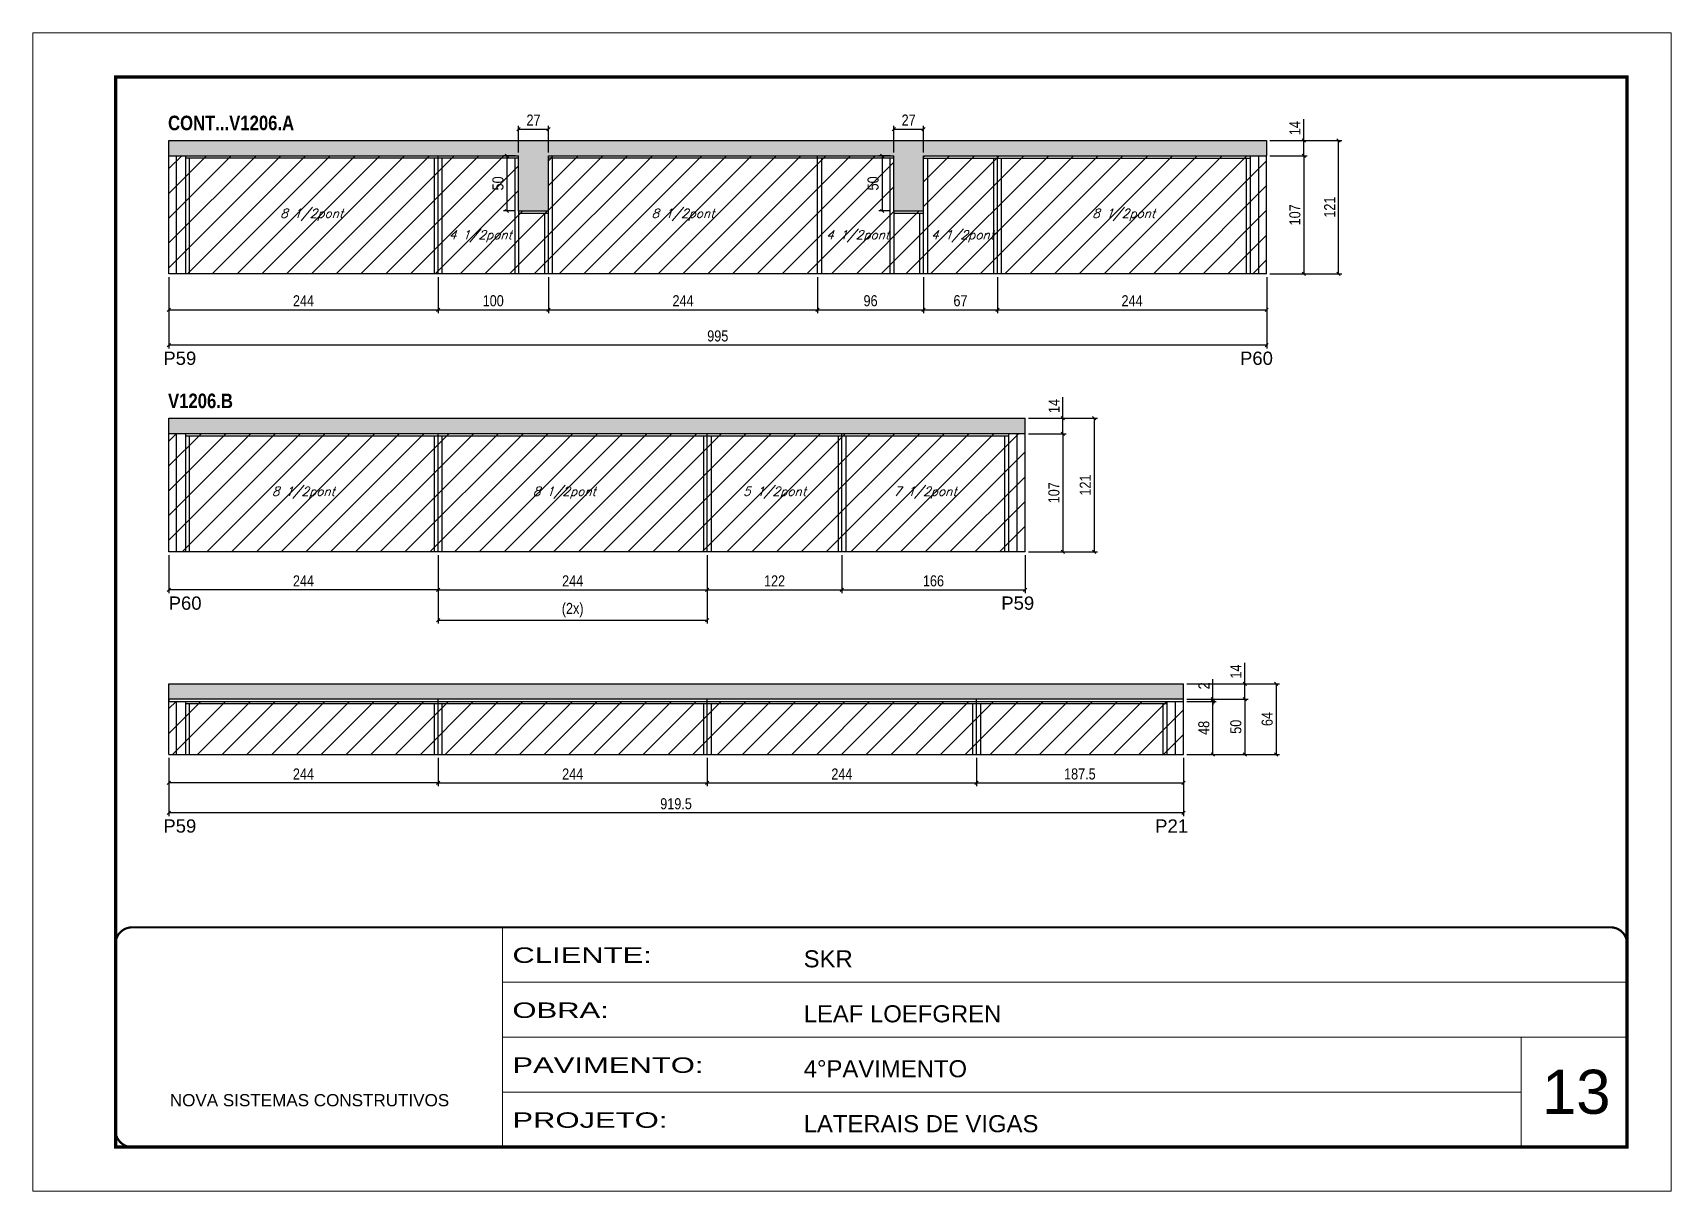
# Model space of a CAD drawing. Extents: x 3309 to 9563, y -2522 to 14608.
# Drawn here: x 3309 to 4794, y 10112 to 11162 of the extents above; entities that cross this region are included whole.
import ezdxf

# ---------------------------------------------------------------- set-up
doc = ezdxf.new("R2010")
doc.units = 0
doc.linetypes.add('CONTINUO', pattern=[0])
doc.linetypes.add('DASHED', pattern=[0.75, 0.5, -0.25])
for name, color, linetype in [('5', 5, 'Continuous'), ('COTA', 241, 'Continuous'), ('NOMENCLATURA', 7, 'Continuous'), ('Painéis', 200, 'Continuous'), ('SARR_2.2x7', 40, 'Continuous'), ('SARR_3.5x7', 81, 'Continuous'), ('texto', 7, 'Continuous')]:
    doc.layers.add(name, color=color, linetype=linetype)
for name, color, linetype, lineweight in [('CARIMBO', 255, 'Continuous', 9), ('Folhas', 255, 'Continuous', 9), ('Hachura', 251, 'Continuous', 9), ('SARRAFO DE PRESSAO', 251, 'DASHED', 9)]:
    doc.layers.add(name, color=color, linetype=linetype, lineweight=lineweight)
doc.styles.add('ARIAL', font='arial.ttf')
doc.styles.add('COTA TECNICA', font='techl___.ttf', dxfattribs={"height": 10})
doc.styles.add('Romans', font='romans.shx')
doc.styles.get("Standard").update_dxf_attribs({"font": 'arial.ttf'})
doc.styles.add('TECNICA', font='techb___.ttf', dxfattribs={"height": 10})
doc.styles.add('Tecnologia', font='')
doc.styles.get('Tecnologia').set_extended_font_data('Forgotten Futurist')
doc.dimstyles.new('PAINEL', dxfattribs={"dimtxt": 10, "dimasz": 3, "dimexe": 3, "dimexo": 3, "dimgap": 3, "dimtad": 1, "dimdec": 1, "dimzin": 12, "dimdsep": 46, "dimtxsty": 'COTA TECNICA', "dimblk1": 'OBLIQUE', "dimblk2": 'OBLIQUE', "dimsah": 1, "dimcen": 0.9, "dimclrd": 4, "dimclre": 4, "dimclrt": 240, "dimadec": 1, "dimazin": 3, "dimtfac": 1, "dimtdec": 1, "dimtmove": 0, "dimatfit": 3, "dimfxl": 1, "dimtolj": 1, "dimtzin": 12, "dimarcsym": 0})
pattern_1 = [(45, (-3183.5, 0), (-11.22532, 11.22532), [])]

msp = doc.modelspace()

# ---------------------------------------------------------------- texts
at = {"layer": '5', "linetype": 'Continuous'}
for s, p in [('P59', (3427.72, 10861.13)), ('P60', (4403.55, 10861.13)), ('P60', (3432.54, 10639.19)), ('P59', (4187.18, 10639.19)), ('P59', (3427.72, 10437.18)), ('P21', (4326.64, 10437.18))]:
    msp.add_text(s, height=12, rotation=359.99996, dxfattribs=at).set_placement(p)
at = {"layer": 'CARIMBO', "style": 'ARIAL'}
msp.add_text('13', height=40, dxfattribs=at).set_placement((4677.23, 10182.28))
at = {"layer": 'NOMENCLATURA', "style": 'TECNICA'}
for s, p in [('CONT...V1206.A', (3431.97, 11073.8)), ('V1206.B', (3431.97, 10821.9))]:
    msp.add_text(s, height=13.2, dxfattribs=at).set_placement(p)
at = {"layer": 'texto', "color": 2, "char_height": 8, "attachment_point": 5, "style": 'Romans'}
for s, insert in [('{\\Q19;\\C256;8 1/2pont}', (3562.19, 10997.14)), ('{\\Q19;\\C256;8 1/2pont}', (3898.69, 10997.14)), ('{\\Q19;\\C256;8 1/2pont}', (4298.19, 10997.14)), ('{\\Q19;\\C256;4 1/2pont}', (3715.07, 10977.7)), ('{\\Q19;\\C256;4 1/2pont}', (4057.07, 10977.7)), ('{\\Q19;\\C256;4 1/2pont}', (4152.07, 10977.7)), ('{\\Q19;\\C256;8 1/2pont}', (3554.69, 10745.22)), ('{\\Q19;\\C256;8 1/2pont}', (3791.19, 10745.22)), ('{\\Q19;\\C256;5 1/2pont}', (3981.69, 10745.22)), ('{\\Q19;\\C256;7 1/2pont}', (4118.19, 10745.22))]:
    msp.add_mtext(s, dxfattribs=dict(at, insert=insert))

# ---------------------------------------------------------------- blocks, each defined once
blk = doc.blocks.new('9999999999')
at = {"color": 30, "linetype": 'CONTINUO'}
for p, q in [((98564.6, 34230.2), (98564.6, 34429.4)), ((98564.6, 34379.6), (99584, 34379.6)), ((98564.6, 34329.8), (99488, 34329.8)), ((99584, 34329.8), (99488, 34329.8)), ((99488, 34329.8), (99488, 34230.2)), ((98564.6, 34280), (99488, 34280))]:
    blk.add_line(p, q, dxfattribs=at)
at = {"color": 30, "linetype": 'CONTINUO', "const_width": 2}
blk.add_lwpolyline([(99584, 34230.2), (99584, 34414.4, 0.414214), (99569, 34429.4), (98229, 34429.4, 0.414214), (98214, 34414.4), (98214, 34245.2, 0.414214), (98229, 34230.2), (99584, 34230.2)], format="xyb", dxfattribs=at)
at = {"layer": 'Folhas'}
blk.add_lwpolyline([(98139, 34190.2), (99624, 34190.2), (99624, 35240.2), (98139, 35240.2)], close=True, dxfattribs=at)
at = {"layer": 'Folhas', "color": 30, "const_width": 3}
blk.add_lwpolyline([(98214, 34230.2), (99584, 34230.2), (99584, 35200.2), (98214, 35200.2)], close=True, dxfattribs=at)
at = {"color": 7, "linetype": 'Continuous', "ltscale": 5, "style": 'ARIAL'}
for s, height, p in [('SKR', 15.48, (98837.7, 34393.1)), ('LEAF LOEFGREN', 15.483, (98837.7, 34343.3)), ('4°PAVIMENTO', 15.483, (98837.7, 34293.5)), ('NOVA SISTEMAS CONSTRUTIVOS', 11.059, (98263.2, 34267.2)), ('LATERAIS DE VIGAS', 15.483, (98837.7, 34243.7))]:
    blk.add_text(s, height=height, dxfattribs=at).set_placement(p)
at = {"layer": 'Folhas', "color": 7, "style": 'Tecnologia', "width": 1.5}
for s, p in [('CLIENTE:', (98573.7, 34397.2)), ('OBRA:', (98573.7, 34347.3)), ('PAVIMENTO:', (98573.7, 34297.5)), ('PROJETO:', (98573.7, 34247.7))]:
    blk.add_text(s, height=14, dxfattribs=at).set_placement(p)
blk = doc.blocks.new('_Oblique')
at = {"color": 0, "linetype": 'ByBlock', "lineweight": -2}
blk.add_line((-0.5, -0.5), (0.5, 0.5), dxfattribs=at)
blk = doc.blocks.new('*D306')
at = {"layer": 'COTA', "color": 4, "lineweight": -2, "transparency": 16777216}
for p, q in [((3432.7, 10940.7), (3432.7, 10908.1)), ((3676.7, 10940.7), (3676.7, 10908.1)), ((3432.7, 10911.1), (3676.7, 10911.1))]:
    blk.add_line(p, q, dxfattribs=at)
at = {"layer": 'Defpoints', "color": 0, "transparency": 16777216}
for p in [(3432.7, 10943.7), (3676.7, 10943.7), (3676.7, 10911.1)]:
    blk.add_point(p, dxfattribs=at)
at = {"layer": 'COTA', "color": 4, "lineweight": -2, "transparency": 16777216, "xscale": 3, "yscale": 3, "zscale": 3, "rotation": 180}
blk.add_blockref('_Oblique', (3432.7, 10911.1), dxfattribs=at)
at = {"layer": 'COTA', "color": 4, "lineweight": -2, "transparency": 16777216, "xscale": 3, "yscale": 3, "zscale": 3}
blk.add_blockref('_Oblique', (3676.7, 10911.1), dxfattribs=at)
at = {"layer": 'COTA', "color": 240, "transparency": 16777216, "insert": (3554.7, 10919.2), "char_height": 10, "attachment_point": 5, "style": 'COTA TECNICA'}
blk.add_mtext('\\A1;244', dxfattribs=at)
blk = doc.blocks.new('*D307')
at = {"layer": 'COTA', "color": 4, "lineweight": -2, "transparency": 16777216}
for p, q in [((3676.7, 10940.7), (3676.7, 10908.1)), ((3776.7, 10940.7), (3776.7, 10908.1)), ((3676.7, 10911.1), (3776.7, 10911.1))]:
    blk.add_line(p, q, dxfattribs=at)
at = {"layer": 'Defpoints', "color": 0, "transparency": 16777216}
for p in [(3676.7, 10943.7), (3776.7, 10943.7), (3776.7, 10911.1)]:
    blk.add_point(p, dxfattribs=at)
at = {"layer": 'COTA', "color": 4, "lineweight": -2, "transparency": 16777216, "xscale": 3, "yscale": 3, "zscale": 3, "rotation": 180}
blk.add_blockref('_Oblique', (3676.7, 10911.1), dxfattribs=at)
at = {"layer": 'COTA', "color": 4, "lineweight": -2, "transparency": 16777216, "xscale": 3, "yscale": 3, "zscale": 3}
blk.add_blockref('_Oblique', (3776.7, 10911.1), dxfattribs=at)
at = {"layer": 'COTA', "color": 240, "transparency": 16777216, "insert": (3726.7, 10919.2), "char_height": 10, "attachment_point": 5, "style": 'COTA TECNICA'}
blk.add_mtext('\\A1;100', dxfattribs=at)
blk = doc.blocks.new('*D308')
at = {"layer": 'COTA', "color": 4, "lineweight": -2, "transparency": 16777216}
for p, q in [((3776.7, 10940.7), (3776.7, 10908.1)), ((4020.7, 10940.7), (4020.7, 10908.1)), ((3776.7, 10911.1), (4020.7, 10911.1))]:
    blk.add_line(p, q, dxfattribs=at)
at = {"layer": 'Defpoints', "color": 0, "transparency": 16777216}
for p in [(3776.7, 10943.7), (4020.7, 10943.7), (4020.7, 10911.1)]:
    blk.add_point(p, dxfattribs=at)
at = {"layer": 'COTA', "color": 4, "lineweight": -2, "transparency": 16777216, "xscale": 3, "yscale": 3, "zscale": 3, "rotation": 180}
blk.add_blockref('_Oblique', (3776.7, 10911.1), dxfattribs=at)
at = {"layer": 'COTA', "color": 4, "lineweight": -2, "transparency": 16777216, "xscale": 3, "yscale": 3, "zscale": 3}
blk.add_blockref('_Oblique', (4020.7, 10911.1), dxfattribs=at)
at = {"layer": 'COTA', "color": 240, "transparency": 16777216, "insert": (3898.7, 10919.2), "char_height": 10, "attachment_point": 5, "style": 'COTA TECNICA'}
blk.add_mtext('\\A1;244', dxfattribs=at)
blk = doc.blocks.new('*D309')
at = {"layer": 'COTA', "color": 4, "lineweight": -2, "transparency": 16777216}
for p, q in [((4020.7, 10940.7), (4020.7, 10908.1)), ((4116.7, 10940.7), (4116.7, 10908.1)), ((4020.7, 10911.1), (4116.7, 10911.1))]:
    blk.add_line(p, q, dxfattribs=at)
at = {"layer": 'Defpoints', "color": 0, "transparency": 16777216}
for p in [(4020.7, 10943.7), (4116.7, 10943.7), (4116.7, 10911.1)]:
    blk.add_point(p, dxfattribs=at)
at = {"layer": 'COTA', "color": 4, "lineweight": -2, "transparency": 16777216, "xscale": 3, "yscale": 3, "zscale": 3, "rotation": 180}
blk.add_blockref('_Oblique', (4020.7, 10911.1), dxfattribs=at)
at = {"layer": 'COTA', "color": 4, "lineweight": -2, "transparency": 16777216, "xscale": 3, "yscale": 3, "zscale": 3}
blk.add_blockref('_Oblique', (4116.7, 10911.1), dxfattribs=at)
at = {"layer": 'COTA', "color": 240, "transparency": 16777216, "insert": (4068.7, 10919.2), "char_height": 10, "attachment_point": 5, "style": 'COTA TECNICA'}
blk.add_mtext('\\A1;96', dxfattribs=at)
blk = doc.blocks.new('*D310')
at = {"layer": 'COTA', "color": 4, "lineweight": -2, "transparency": 16777216}
for p, q in [((4116.7, 10940.7), (4116.7, 10908.1)), ((4183.7, 10940.7), (4183.7, 10908.1)), ((4116.7, 10911.1), (4183.7, 10911.1))]:
    blk.add_line(p, q, dxfattribs=at)
at = {"layer": 'Defpoints', "color": 0, "transparency": 16777216}
for p in [(4116.7, 10943.7), (4183.7, 10943.7), (4183.7, 10911.1)]:
    blk.add_point(p, dxfattribs=at)
at = {"layer": 'COTA', "color": 4, "lineweight": -2, "transparency": 16777216, "xscale": 3, "yscale": 3, "zscale": 3, "rotation": 180}
blk.add_blockref('_Oblique', (4116.7, 10911.1), dxfattribs=at)
at = {"layer": 'COTA', "color": 4, "lineweight": -2, "transparency": 16777216, "xscale": 3, "yscale": 3, "zscale": 3}
blk.add_blockref('_Oblique', (4183.7, 10911.1), dxfattribs=at)
at = {"layer": 'COTA', "color": 240, "transparency": 16777216, "insert": (4150.2, 10919.2), "char_height": 10, "attachment_point": 5, "style": 'COTA TECNICA'}
blk.add_mtext('\\A1;67', dxfattribs=at)
blk = doc.blocks.new('*D311')
at = {"layer": 'COTA', "color": 4, "lineweight": -2, "transparency": 16777216}
for p, q in [((4183.7, 10940.7), (4183.7, 10908.1)), ((4427.7, 10940.7), (4427.7, 10908.1)), ((4183.7, 10911.1), (4427.7, 10911.1))]:
    blk.add_line(p, q, dxfattribs=at)
at = {"layer": 'Defpoints', "color": 0, "transparency": 16777216}
for p in [(4183.7, 10943.7), (4427.7, 10943.7), (4427.7, 10911.1)]:
    blk.add_point(p, dxfattribs=at)
at = {"layer": 'COTA', "color": 4, "lineweight": -2, "transparency": 16777216, "xscale": 3, "yscale": 3, "zscale": 3, "rotation": 180}
blk.add_blockref('_Oblique', (4183.7, 10911.1), dxfattribs=at)
at = {"layer": 'COTA', "color": 4, "lineweight": -2, "transparency": 16777216, "xscale": 3, "yscale": 3, "zscale": 3}
blk.add_blockref('_Oblique', (4427.7, 10911.1), dxfattribs=at)
at = {"layer": 'COTA', "color": 240, "transparency": 16777216, "insert": (4305.7, 10919.2), "char_height": 10, "attachment_point": 5, "style": 'COTA TECNICA'}
blk.add_mtext('\\A1;244', dxfattribs=at)
blk = doc.blocks.new('*D312')
at = {"layer": 'COTA', "color": 4, "lineweight": -2, "transparency": 16777216}
for p, q in [((3432.7, 10940.7), (3432.7, 10876.1)), ((4427.7, 10940.7), (4427.7, 10876.1)), ((4427.7, 10879.1), (3432.7, 10879.1))]:
    blk.add_line(p, q, dxfattribs=at)
at = {"layer": 'Defpoints', "color": 0, "transparency": 16777216}
for p in [(3432.7, 10943.7), (4427.7, 10943.7), (3432.7, 10879.1)]:
    blk.add_point(p, dxfattribs=at)
at = {"layer": 'COTA', "color": 4, "lineweight": -2, "transparency": 16777216, "xscale": 3, "yscale": 3, "zscale": 3, "rotation": 180}
blk.add_blockref('_Oblique', (3432.7, 10879.1), dxfattribs=at)
at = {"layer": 'COTA', "color": 4, "lineweight": -2, "transparency": 16777216, "xscale": 3, "yscale": 3, "zscale": 3}
blk.add_blockref('_Oblique', (4427.7, 10879.1), dxfattribs=at)
at = {"layer": 'COTA', "color": 240, "transparency": 16777216, "insert": (3930.2, 10887.3), "char_height": 10, "attachment_point": 5, "style": 'COTA TECNICA'}
blk.add_mtext('\\A1;995', dxfattribs=at)
blk = doc.blocks.new('*D313')
at = {"layer": 'COTA', "color": 4, "lineweight": -2, "transparency": 16777216}
for p, q in [((4430.7, 11050.6), (4464.4, 11050.6)), ((4461.4, 11050.6), (4461.4, 10943.7)), ((4430.7, 10943.7), (4464.4, 10943.7))]:
    blk.add_line(p, q, dxfattribs=at)
at = {"layer": 'Defpoints', "color": 0, "transparency": 16777216}
for p in [(4427.7, 11050.6), (4427.7, 10943.7), (4461.4, 10943.7)]:
    blk.add_point(p, dxfattribs=at)
at = {"layer": 'COTA', "color": 4, "lineweight": -2, "transparency": 16777216, "xscale": 3, "yscale": 3, "zscale": 3}
for p, rotation in [((4461.4, 11050.6), 90), ((4461.4, 10943.7), 270)]:
    blk.add_blockref('_Oblique', p, dxfattribs=dict(at, rotation=rotation))
at = {"layer": 'COTA', "color": 240, "transparency": 16777216, "insert": (4453.3, 10997.1), "char_height": 10, "attachment_point": 5, "rotation": 90, "style": 'COTA TECNICA'}
blk.add_mtext('\\A1;107', dxfattribs=at)
blk = doc.blocks.new('*D314')
at = {"layer": 'COTA', "color": 4, "lineweight": -2, "transparency": 16777216}
for p, q in [((4461.4, 11064.6), (4461.4, 11083.7)), ((4430.7, 11064.6), (4464.4, 11064.6)), ((4461.4, 11050.6), (4461.4, 11064.6)), ((4430.7, 11050.6), (4464.4, 11050.6))]:
    blk.add_line(p, q, dxfattribs=at)
at = {"layer": 'Defpoints', "color": 0, "transparency": 16777216}
for p in [(4427.7, 11064.6), (4461.4, 11064.6), (4427.7, 11050.6)]:
    blk.add_point(p, dxfattribs=at)
at = {"layer": 'COTA', "color": 4, "lineweight": -2, "transparency": 16777216, "xscale": 3, "yscale": 3, "zscale": 3}
for p, rotation in [((4461.4, 11064.6), 90), ((4461.4, 11050.6), 270)]:
    blk.add_blockref('_Oblique', p, dxfattribs=dict(at, rotation=rotation))
at = {"layer": 'COTA', "color": 240, "transparency": 16777216, "insert": (4453.3, 11075.7), "char_height": 10, "attachment_point": 5, "rotation": 90, "style": 'COTA TECNICA'}
blk.add_mtext('\\A1;14', dxfattribs=at)
blk = doc.blocks.new('*D315')
at = {"layer": 'COTA', "color": 4, "lineweight": -2, "transparency": 16777216}
for p, q in [((4430.7, 11064.6), (4495.8, 11064.6)), ((4492.8, 10943.7), (4492.8, 11064.6)), ((4430.7, 10943.7), (4495.8, 10943.7))]:
    blk.add_line(p, q, dxfattribs=at)
at = {"layer": 'Defpoints', "color": 0, "transparency": 16777216}
for p in [(4427.7, 11064.6), (4492.8, 11064.6), (4427.7, 10943.7)]:
    blk.add_point(p, dxfattribs=at)
at = {"layer": 'COTA', "color": 4, "lineweight": -2, "transparency": 16777216, "xscale": 3, "yscale": 3, "zscale": 3}
for p, rotation in [((4492.8, 11064.6), 90), ((4492.8, 10943.7), 270)]:
    blk.add_blockref('_Oblique', p, dxfattribs=dict(at, rotation=rotation))
at = {"layer": 'COTA', "color": 240, "transparency": 16777216, "insert": (4484.8, 11004.1), "char_height": 10, "attachment_point": 5, "rotation": 90, "style": 'COTA TECNICA'}
blk.add_mtext('\\A1;121', dxfattribs=at)
blk = doc.blocks.new('*D316')
at = {"layer": 'COTA', "color": 4, "lineweight": -2, "transparency": 16777216}
for p, q in [((3749.7, 11053.6), (3749.7, 11077.9)), ((3749.7, 11074.9), (3776.7, 11074.9)), ((3776.7, 11053.6), (3776.7, 11077.9))]:
    blk.add_line(p, q, dxfattribs=at)
at = {"layer": 'Defpoints', "color": 0, "transparency": 16777216}
for p in [(3776.7, 11074.9), (3749.7, 11050.6), (3776.7, 11050.6)]:
    blk.add_point(p, dxfattribs=at)
at = {"layer": 'COTA', "color": 4, "lineweight": -2, "transparency": 16777216, "xscale": 3, "yscale": 3, "zscale": 3, "rotation": 180}
blk.add_blockref('_Oblique', (3749.7, 11074.9), dxfattribs=at)
at = {"layer": 'COTA', "color": 4, "lineweight": -2, "transparency": 16777216, "xscale": 3, "yscale": 3, "zscale": 3}
blk.add_blockref('_Oblique', (3776.7, 11074.9), dxfattribs=at)
at = {"layer": 'COTA', "color": 240, "transparency": 16777216, "insert": (3763.2, 11083), "char_height": 10, "attachment_point": 5, "style": 'COTA TECNICA'}
blk.add_mtext('\\A1;27', dxfattribs=at)
blk = doc.blocks.new('*D317')
at = {"layer": 'COTA', "color": 4, "lineweight": -2, "transparency": 16777216}
for p, q in [((3746.7, 11050.6), (3736.1, 11050.6)), ((3739.1, 11050.6), (3739.1, 11000.6)), ((3746.7, 11000.6), (3736.1, 11000.6))]:
    blk.add_line(p, q, dxfattribs=at)
at = {"layer": 'Defpoints', "color": 0, "transparency": 16777216}
for p in [(3749.7, 11050.6), (3739.1, 11000.6), (3749.7, 11000.6)]:
    blk.add_point(p, dxfattribs=at)
at = {"layer": 'COTA', "color": 4, "lineweight": -2, "transparency": 16777216, "xscale": 3, "yscale": 3, "zscale": 3}
for p, rotation in [((3739.1, 11050.6), 90), ((3739.1, 11000.6), 270)]:
    blk.add_blockref('_Oblique', p, dxfattribs=dict(at, rotation=rotation))
at = {"layer": 'COTA', "color": 240, "transparency": 16777216, "insert": (3731, 11025.6), "char_height": 10, "attachment_point": 5, "rotation": 90, "style": 'COTA TECNICA'}
blk.add_mtext('\\A1;50', dxfattribs=at)
blk = doc.blocks.new('*D318')
at = {"layer": 'COTA', "color": 4, "lineweight": -2, "transparency": 16777216}
for p, q in [((4089.7, 11053.6), (4089.7, 11077.9)), ((4089.7, 11074.9), (4116.7, 11074.9)), ((4116.7, 11053.6), (4116.7, 11077.9))]:
    blk.add_line(p, q, dxfattribs=at)
at = {"layer": 'Defpoints', "color": 0, "transparency": 16777216}
for p in [(4116.7, 11074.9), (4089.7, 11050.6), (4116.7, 11050.6)]:
    blk.add_point(p, dxfattribs=at)
at = {"layer": 'COTA', "color": 4, "lineweight": -2, "transparency": 16777216, "xscale": 3, "yscale": 3, "zscale": 3, "rotation": 180}
blk.add_blockref('_Oblique', (4089.7, 11074.9), dxfattribs=at)
at = {"layer": 'COTA', "color": 4, "lineweight": -2, "transparency": 16777216, "xscale": 3, "yscale": 3, "zscale": 3}
blk.add_blockref('_Oblique', (4116.7, 11074.9), dxfattribs=at)
at = {"layer": 'COTA', "color": 240, "transparency": 16777216, "insert": (4103.2, 11083), "char_height": 10, "attachment_point": 5, "style": 'COTA TECNICA'}
blk.add_mtext('\\A1;27', dxfattribs=at)
blk = doc.blocks.new('*D319')
at = {"layer": 'COTA', "color": 4, "lineweight": -2, "transparency": 16777216}
for p, q in [((4086.7, 11050.6), (4076.1, 11050.6)), ((4079.1, 11050.6), (4079.1, 11000.6)), ((4086.7, 11000.6), (4076.1, 11000.6))]:
    blk.add_line(p, q, dxfattribs=at)
at = {"layer": 'Defpoints', "color": 0, "transparency": 16777216}
for p in [(4089.7, 11050.6), (4079.1, 11000.6), (4089.7, 11000.6)]:
    blk.add_point(p, dxfattribs=at)
at = {"layer": 'COTA', "color": 4, "lineweight": -2, "transparency": 16777216, "xscale": 3, "yscale": 3, "zscale": 3}
for p, rotation in [((4079.1, 11050.6), 90), ((4079.1, 11000.6), 270)]:
    blk.add_blockref('_Oblique', p, dxfattribs=dict(at, rotation=rotation))
at = {"layer": 'COTA', "color": 240, "transparency": 16777216, "insert": (4071, 11025.6), "char_height": 10, "attachment_point": 5, "rotation": 90, "style": 'COTA TECNICA'}
blk.add_mtext('\\A1;50', dxfattribs=at)
blk = doc.blocks.new('*D320')
at = {"layer": 'COTA', "color": 4, "linetype": 'ByBlock', "lineweight": -2, "transparency": 16777216}
for p, q in [((3432.7, 10688.7), (3432.7, 10654.2)), ((3676.7, 10688.7), (3676.7, 10654.2)), ((3676.7, 10657.2), (3432.7, 10657.2))]:
    blk.add_line(p, q, dxfattribs=at)
at = {"layer": 'Defpoints', "color": 0, "linetype": 'ByBlock', "transparency": 16777216}
for p in [(3432.7, 10691.7), (3676.7, 10691.7), (3432.7, 10657.2)]:
    blk.add_point(p, dxfattribs=at)
at = {"layer": 'COTA', "color": 4, "linetype": 'ByBlock', "lineweight": -2, "transparency": 16777216, "xscale": 3, "yscale": 3, "zscale": 3, "rotation": 180}
blk.add_blockref('_Oblique', (3432.7, 10657.2), dxfattribs=at)
at = {"layer": 'COTA', "color": 4, "linetype": 'ByBlock', "lineweight": -2, "transparency": 16777216, "xscale": 3, "yscale": 3, "zscale": 3}
blk.add_blockref('_Oblique', (3676.7, 10657.2), dxfattribs=at)
at = {"layer": 'COTA', "color": 240, "linetype": 'ByBlock', "transparency": 16777216, "insert": (3554.7, 10665.3), "char_height": 10, "attachment_point": 5, "style": 'COTA TECNICA'}
blk.add_mtext('\\A1;244', dxfattribs=at)
blk = doc.blocks.new('*D321')
at = {"layer": 'COTA', "color": 4, "lineweight": -2, "transparency": 16777216}
for p, q in [((3676.7, 10688.7), (3676.7, 10654.2)), ((3920.7, 10688.7), (3920.7, 10654.2)), ((3676.7, 10657.2), (3920.7, 10657.2))]:
    blk.add_line(p, q, dxfattribs=at)
at = {"layer": 'Defpoints', "color": 0, "transparency": 16777216}
for p in [(3676.7, 10691.7, 0), (3920.7, 10691.7, 0), (3920.7, 10657.2)]:
    blk.add_point(p, dxfattribs=at)
at = {"layer": 'COTA', "color": 4, "lineweight": -2, "transparency": 16777216, "xscale": 3, "yscale": 3, "zscale": 3, "rotation": 180}
blk.add_blockref('_Oblique', (3676.7, 10657.2), dxfattribs=at)
at = {"layer": 'COTA', "color": 4, "lineweight": -2, "transparency": 16777216, "xscale": 3, "yscale": 3, "zscale": 3}
blk.add_blockref('_Oblique', (3920.7, 10657.2), dxfattribs=at)
at = {"layer": 'COTA', "color": 240, "transparency": 16777216, "insert": (3798.7, 10665.3), "char_height": 10, "attachment_point": 5, "style": 'COTA TECNICA'}
blk.add_mtext('\\A1;244', dxfattribs=at)
blk = doc.blocks.new('*D322')
at = {"layer": 'COTA', "color": 4, "lineweight": -2, "transparency": 16777216}
for p, q in [((4211.7, 10812.7), (4274.4, 10812.7)), ((4271.4, 10812.7), (4271.4, 10691.7)), ((4211.7, 10691.7), (4274.4, 10691.7))]:
    blk.add_line(p, q, dxfattribs=at)
at = {"layer": 'Defpoints', "color": 0, "transparency": 16777216}
for p in [(4208.7, 10812.7, 0), (4208.7, 10691.7, 0), (4271.4, 10691.7)]:
    blk.add_point(p, dxfattribs=at)
at = {"layer": 'COTA', "color": 4, "lineweight": -2, "transparency": 16777216, "xscale": 3, "yscale": 3, "zscale": 3}
for p, rotation in [((4271.4, 10812.7), 90), ((4271.4, 10691.7), 270)]:
    blk.add_blockref('_Oblique', p, dxfattribs=dict(at, rotation=rotation))
at = {"layer": 'COTA', "color": 240, "transparency": 16777216, "insert": (4263.3, 10752.2), "char_height": 10, "attachment_point": 5, "rotation": 90, "style": 'COTA TECNICA'}
blk.add_mtext('\\A1;121', dxfattribs=at)
blk = doc.blocks.new('*D323')
at = {"layer": 'COTA', "color": 4, "lineweight": -2, "transparency": 16777216}
for p, q in [((3920.7, 10688.7), (3920.7, 10654.2)), ((4042.7, 10688.7), (4042.7, 10654.2)), ((3920.7, 10657.2), (4042.7, 10657.2))]:
    blk.add_line(p, q, dxfattribs=at)
at = {"layer": 'Defpoints', "color": 0, "transparency": 16777216}
for p in [(3920.7, 10691.7, 0), (4042.7, 10691.7, 0), (4042.7, 10657.2)]:
    blk.add_point(p, dxfattribs=at)
at = {"layer": 'COTA', "color": 4, "lineweight": -2, "transparency": 16777216, "xscale": 3, "yscale": 3, "zscale": 3, "rotation": 180}
blk.add_blockref('_Oblique', (3920.7, 10657.2), dxfattribs=at)
at = {"layer": 'COTA', "color": 4, "lineweight": -2, "transparency": 16777216, "xscale": 3, "yscale": 3, "zscale": 3}
blk.add_blockref('_Oblique', (4042.7, 10657.2), dxfattribs=at)
at = {"layer": 'COTA', "color": 240, "transparency": 16777216, "insert": (3981.7, 10665.3), "char_height": 10, "attachment_point": 5, "style": 'COTA TECNICA'}
blk.add_mtext('\\A1;122', dxfattribs=at)
blk = doc.blocks.new('*D324')
at = {"layer": 'COTA', "color": 4, "lineweight": -2, "transparency": 16777216}
for p, q in [((4211.7, 10798.7), (4246, 10798.7)), ((4243, 10798.7), (4243, 10691.7)), ((4211.7, 10691.7), (4246, 10691.7))]:
    blk.add_line(p, q, dxfattribs=at)
at = {"layer": 'Defpoints', "color": 0, "transparency": 16777216}
for p in [(4208.7, 10798.7, 0), (4208.7, 10691.7, 0), (4243, 10691.7)]:
    blk.add_point(p, dxfattribs=at)
at = {"layer": 'COTA', "color": 4, "lineweight": -2, "transparency": 16777216, "xscale": 3, "yscale": 3, "zscale": 3}
for p, rotation in [((4243, 10798.7), 90), ((4243, 10691.7), 270)]:
    blk.add_blockref('_Oblique', p, dxfattribs=dict(at, rotation=rotation))
at = {"layer": 'COTA', "color": 240, "transparency": 16777216, "insert": (4234.9, 10745.2), "char_height": 10, "attachment_point": 5, "rotation": 90, "style": 'COTA TECNICA'}
blk.add_mtext('\\A1;107', dxfattribs=at)
blk = doc.blocks.new('*D325')
at = {"layer": 'COTA', "color": 4, "lineweight": -2, "transparency": 16777216}
for p, q in [((4243, 10812.7), (4243, 10831.8)), ((4211.7, 10812.7), (4246, 10812.7)), ((4243, 10798.7), (4243, 10812.7)), ((4211.7, 10798.7), (4246, 10798.7))]:
    blk.add_line(p, q, dxfattribs=at)
at = {"layer": 'Defpoints', "color": 0, "transparency": 16777216}
for p in [(4208.7, 10812.7, 0), (4243, 10812.7), (4208.7, 10798.7, 0)]:
    blk.add_point(p, dxfattribs=at)
at = {"layer": 'COTA', "color": 4, "lineweight": -2, "transparency": 16777216, "xscale": 3, "yscale": 3, "zscale": 3}
for p, rotation in [((4243, 10812.7), 90), ((4243, 10798.7), 270)]:
    blk.add_blockref('_Oblique', p, dxfattribs=dict(at, rotation=rotation))
at = {"layer": 'COTA', "color": 240, "transparency": 16777216, "insert": (4235, 10823.8), "char_height": 10, "attachment_point": 5, "rotation": 90, "style": 'COTA TECNICA'}
blk.add_mtext('\\A1;14', dxfattribs=at)
blk = doc.blocks.new('*D326')
at = {"layer": 'COTA', "color": 4, "lineweight": -2, "transparency": 16777216}
for p, q in [((3676.7, 10688.7), (3676.7, 10626.7)), ((3920.7, 10688.7), (3920.7, 10626.7)), ((3676.7, 10629.7), (3920.7, 10629.7))]:
    blk.add_line(p, q, dxfattribs=at)
at = {"layer": 'Defpoints', "color": 0, "transparency": 16777216}
for p in [(3676.7, 10691.7), (3920.7, 10691.7), (3920.7, 10629.7)]:
    blk.add_point(p, dxfattribs=at)
at = {"layer": 'COTA', "color": 4, "lineweight": -2, "transparency": 16777216, "xscale": 3, "yscale": 3, "zscale": 3, "rotation": 180}
blk.add_blockref('_Oblique', (3676.7, 10629.7), dxfattribs=at)
at = {"layer": 'COTA', "color": 4, "lineweight": -2, "transparency": 16777216, "xscale": 3, "yscale": 3, "zscale": 3}
blk.add_blockref('_Oblique', (3920.7, 10629.7), dxfattribs=at)
at = {"layer": 'COTA', "color": 240, "transparency": 16777216, "insert": (3798.7, 10638.9), "char_height": 10, "attachment_point": 5, "style": 'COTA TECNICA'}
blk.add_mtext('\\A1;(2x)', dxfattribs=at)
blk = doc.blocks.new('*D327')
at = {"layer": 'COTA', "color": 4, "lineweight": -2, "transparency": 16777216}
for p, q in [((4042.7, 10688.7), (4042.7, 10654.2)), ((4208.7, 10688.7), (4208.7, 10654.2)), ((4042.7, 10657.2), (4208.7, 10657.2))]:
    blk.add_line(p, q, dxfattribs=at)
at = {"layer": 'Defpoints', "color": 0, "transparency": 16777216}
for p in [(4042.7, 10691.7), (4208.7, 10691.7), (4208.7, 10657.2)]:
    blk.add_point(p, dxfattribs=at)
at = {"layer": 'COTA', "color": 4, "lineweight": -2, "transparency": 16777216, "xscale": 3, "yscale": 3, "zscale": 3, "rotation": 180}
blk.add_blockref('_Oblique', (4042.7, 10657.2), dxfattribs=at)
at = {"layer": 'COTA', "color": 4, "lineweight": -2, "transparency": 16777216, "xscale": 3, "yscale": 3, "zscale": 3}
blk.add_blockref('_Oblique', (4208.7, 10657.2), dxfattribs=at)
at = {"layer": 'COTA', "color": 240, "transparency": 16777216, "insert": (4125.7, 10665.3), "char_height": 10, "attachment_point": 5, "style": 'COTA TECNICA'}
blk.add_mtext('\\A1;166', dxfattribs=at)
blk = doc.blocks.new('*D328')
at = {"layer": 'COTA', "color": 4, "linetype": 'ByBlock', "lineweight": -2, "transparency": 16777216}
for p, q in [((3432.7, 10505.1), (3432.7, 10479.2)), ((3676.7, 10505.1), (3676.7, 10479.2)), ((3676.7, 10482.2), (3432.7, 10482.2))]:
    blk.add_line(p, q, dxfattribs=at)
at = {"layer": 'Defpoints', "color": 0, "linetype": 'ByBlock', "transparency": 16777216}
for p in [(3432.7, 10508.1), (3676.7, 10508.1), (3432.7, 10482.2)]:
    blk.add_point(p, dxfattribs=at)
at = {"layer": 'COTA', "color": 4, "linetype": 'ByBlock', "lineweight": -2, "transparency": 16777216, "xscale": 3, "yscale": 3, "zscale": 3, "rotation": 180}
blk.add_blockref('_Oblique', (3432.7, 10482.2), dxfattribs=at)
at = {"layer": 'COTA', "color": 4, "linetype": 'ByBlock', "lineweight": -2, "transparency": 16777216, "xscale": 3, "yscale": 3, "zscale": 3}
blk.add_blockref('_Oblique', (3676.7, 10482.2), dxfattribs=at)
at = {"layer": 'COTA', "color": 240, "linetype": 'ByBlock', "transparency": 16777216, "insert": (3554.7, 10490.3), "char_height": 10, "attachment_point": 5, "style": 'COTA TECNICA'}
blk.add_mtext('\\A1;244', dxfattribs=at)
blk = doc.blocks.new('*D329')
at = {"layer": 'COTA', "color": 4, "lineweight": -2, "transparency": 16777216}
for p, q in [((3676.7, 10505.1), (3676.7, 10479.2)), ((3920.7, 10505.1), (3920.7, 10479.2)), ((3676.7, 10482.2), (3920.7, 10482.2))]:
    blk.add_line(p, q, dxfattribs=at)
at = {"layer": 'Defpoints', "color": 0, "transparency": 16777216}
for p in [(3676.7, 10508.1, 0), (3920.7, 10508.1, 0), (3920.7, 10482.2)]:
    blk.add_point(p, dxfattribs=at)
at = {"layer": 'COTA', "color": 4, "lineweight": -2, "transparency": 16777216, "xscale": 3, "yscale": 3, "zscale": 3, "rotation": 180}
blk.add_blockref('_Oblique', (3676.7, 10482.2), dxfattribs=at)
at = {"layer": 'COTA', "color": 4, "lineweight": -2, "transparency": 16777216, "xscale": 3, "yscale": 3, "zscale": 3}
blk.add_blockref('_Oblique', (3920.7, 10482.2), dxfattribs=at)
at = {"layer": 'COTA', "color": 240, "transparency": 16777216, "insert": (3798.7, 10490.3), "char_height": 10, "attachment_point": 5, "style": 'COTA TECNICA'}
blk.add_mtext('\\A1;244', dxfattribs=at)
blk = doc.blocks.new('*D330')
at = {"layer": 'COTA', "color": 4, "lineweight": -2, "transparency": 16777216}
for p, q in [((4355.2, 10572.1), (4439.3, 10572.1)), ((4436.3, 10572.1), (4436.3, 10508.1)), ((4355.2, 10508.1), (4439.3, 10508.1))]:
    blk.add_line(p, q, dxfattribs=at)
at = {"layer": 'Defpoints', "color": 0, "transparency": 16777216}
for p in [(4352.2, 10572.1, 0), (4352.2, 10508.1, 0), (4436.3, 10508.1)]:
    blk.add_point(p, dxfattribs=at)
at = {"layer": 'COTA', "color": 4, "lineweight": -2, "transparency": 16777216, "xscale": 3, "yscale": 3, "zscale": 3}
for p, rotation in [((4436.3, 10572.1), 90), ((4436.3, 10508.1), 270)]:
    blk.add_blockref('_Oblique', p, dxfattribs=dict(at, rotation=rotation))
at = {"layer": 'COTA', "color": 240, "transparency": 16777216, "insert": (4428.2, 10540.1), "char_height": 10, "attachment_point": 5, "rotation": 90, "style": 'COTA TECNICA'}
blk.add_mtext('\\A1;64', dxfattribs=at)
blk = doc.blocks.new('*D351')
at = {"layer": 'COTA', "color": 4, "lineweight": -2, "transparency": 16777216}
for p, q in [((3920.7, 10505.1), (3920.7, 10479.2)), ((4164.7, 10505.1), (4164.7, 10479.2)), ((3920.7, 10482.2), (4164.7, 10482.2))]:
    blk.add_line(p, q, dxfattribs=at)
at = {"layer": 'Defpoints', "color": 0, "transparency": 16777216}
for p in [(3920.7, 10508.1, 0), (4164.7, 10508.1, 0), (4164.7, 10482.2)]:
    blk.add_point(p, dxfattribs=at)
at = {"layer": 'COTA', "color": 4, "lineweight": -2, "transparency": 16777216, "xscale": 3, "yscale": 3, "zscale": 3, "rotation": 180}
blk.add_blockref('_Oblique', (3920.7, 10482.2), dxfattribs=at)
at = {"layer": 'COTA', "color": 4, "lineweight": -2, "transparency": 16777216, "xscale": 3, "yscale": 3, "zscale": 3}
blk.add_blockref('_Oblique', (4164.7, 10482.2), dxfattribs=at)
at = {"layer": 'COTA', "color": 240, "transparency": 16777216, "insert": (4042.7, 10490.3), "char_height": 10, "attachment_point": 5, "style": 'COTA TECNICA'}
blk.add_mtext('\\A1;244', dxfattribs=at)
blk = doc.blocks.new('*D352')
at = {"layer": 'COTA', "color": 4, "lineweight": -2, "transparency": 16777216}
for p, q in [((4355.2, 10558.1), (4410.9, 10558.1)), ((4407.9, 10558.1), (4407.9, 10508.1)), ((4355.2, 10508.1), (4410.9, 10508.1))]:
    blk.add_line(p, q, dxfattribs=at)
at = {"layer": 'Defpoints', "color": 0, "transparency": 16777216}
for p in [(4352.2, 10558.1, 0), (4352.2, 10508.1, 0), (4407.9, 10508.1)]:
    blk.add_point(p, dxfattribs=at)
at = {"layer": 'COTA', "color": 4, "lineweight": -2, "transparency": 16777216, "xscale": 3, "yscale": 3, "zscale": 3}
for p, rotation in [((4407.9, 10558.1), 90), ((4407.9, 10508.1), 270)]:
    blk.add_blockref('_Oblique', p, dxfattribs=dict(at, rotation=rotation))
at = {"layer": 'COTA', "color": 240, "transparency": 16777216, "insert": (4399.8, 10533.1), "char_height": 10, "attachment_point": 5, "rotation": 90, "style": 'COTA TECNICA'}
blk.add_mtext('\\A1;50', dxfattribs=at)
blk = doc.blocks.new('*D353')
at = {"layer": 'COTA', "color": 4, "lineweight": -2, "transparency": 16777216}
for p, q in [((4407.9, 10572.1), (4407.9, 10591.2)), ((4355.2, 10572.1), (4410.9, 10572.1)), ((4407.9, 10558.1), (4407.9, 10572.1)), ((4355.2, 10558.1), (4410.9, 10558.1))]:
    blk.add_line(p, q, dxfattribs=at)
at = {"layer": 'Defpoints', "color": 0, "transparency": 16777216}
for p in [(4352.2, 10572.1, 0), (4407.9, 10572.1), (4352.2, 10558.1, 0)]:
    blk.add_point(p, dxfattribs=at)
at = {"layer": 'COTA', "color": 4, "lineweight": -2, "transparency": 16777216, "xscale": 3, "yscale": 3, "zscale": 3}
for p, rotation in [((4407.9, 10572.1), 90), ((4407.9, 10558.1), 270)]:
    blk.add_blockref('_Oblique', p, dxfattribs=dict(at, rotation=rotation))
at = {"layer": 'COTA', "color": 240, "transparency": 16777216, "insert": (4399.8, 10583.2), "char_height": 10, "attachment_point": 5, "rotation": 90, "style": 'COTA TECNICA'}
blk.add_mtext('\\A1;14', dxfattribs=at)
blk = doc.blocks.new('*D331')
at = {"layer": 'COTA', "color": 4, "lineweight": -2, "transparency": 16777216}
for p, q in [((4355.2, 10556.1), (4381.9, 10556.1)), ((4378.9, 10508.1), (4378.9, 10556.1)), ((4355.2, 10508.1), (4381.9, 10508.1))]:
    blk.add_line(p, q, dxfattribs=at)
at = {"layer": 'Defpoints', "color": 0, "transparency": 16777216}
for p in [(4352.2, 10556.1, 0), (4378.9, 10556.1), (4352.2, 10508.1, 0)]:
    blk.add_point(p, dxfattribs=at)
at = {"layer": 'COTA', "color": 4, "lineweight": -2, "transparency": 16777216, "xscale": 3, "yscale": 3, "zscale": 3}
for p, rotation in [((4378.9, 10556.1), 90), ((4378.9, 10508.1), 270)]:
    blk.add_blockref('_Oblique', p, dxfattribs=dict(at, rotation=rotation))
at = {"layer": 'COTA', "color": 240, "transparency": 16777216, "insert": (4370.8, 10532.1), "char_height": 10, "attachment_point": 5, "rotation": 90, "style": 'COTA TECNICA'}
blk.add_mtext('\\A1;48', dxfattribs=at)
blk = doc.blocks.new('*D332')
at = {"layer": 'COTA', "color": 4, "lineweight": -2, "transparency": 16777216}
for p, q in [((4378.9, 10558.1), (4378.9, 10576.2)), ((4355.2, 10558.1), (4381.9, 10558.1)), ((4355.2, 10556.1), (4381.9, 10556.1)), ((4378.9, 10556.1), (4378.9, 10558.1)), ((4378.9, 10556.1), (4378.9, 10553.1))]:
    blk.add_line(p, q, dxfattribs=at)
at = {"layer": 'Defpoints', "color": 0, "transparency": 16777216}
for p in [(4352.2, 10558.1, 0), (4352.2, 10556.1, 0), (4378.9, 10558.1)]:
    blk.add_point(p, dxfattribs=at)
at = {"layer": 'COTA', "color": 4, "lineweight": -2, "transparency": 16777216, "xscale": 3, "yscale": 3, "zscale": 3}
for p, rotation in [((4378.9, 10558.1), 270), ((4378.9, 10556.1), 90)]:
    blk.add_blockref('_Oblique', p, dxfattribs=dict(at, rotation=rotation))
at = {"layer": 'COTA', "color": 240, "transparency": 16777216, "insert": (4370.9, 10570.2), "char_height": 10, "attachment_point": 5, "rotation": 90, "style": 'COTA TECNICA'}
blk.add_mtext('\\A1;2', dxfattribs=at)
blk = doc.blocks.new('*D333')
at = {"layer": 'COTA', "color": 4, "lineweight": -2, "transparency": 16777216}
for p, q in [((4355.2, 10558.1), (4410.9, 10558.1)), ((4407.9, 10558.1), (4407.9, 10508.1)), ((4355.2, 10508.1), (4410.9, 10508.1))]:
    blk.add_line(p, q, dxfattribs=at)
at = {"layer": 'Defpoints', "color": 0, "transparency": 16777216}
for p in [(4352.2, 10558.1, 0), (4352.2, 10508.1, 0), (4407.9, 10508.1)]:
    blk.add_point(p, dxfattribs=at)
at = {"layer": 'COTA', "color": 4, "lineweight": -2, "transparency": 16777216, "xscale": 3, "yscale": 3, "zscale": 3}
for p, rotation in [((4407.9, 10558.1), 90), ((4407.9, 10508.1), 270)]:
    blk.add_blockref('_Oblique', p, dxfattribs=dict(at, rotation=rotation))
at = {"layer": 'COTA', "color": 240, "transparency": 16777216, "insert": (4399.8, 10533.1), "char_height": 10, "attachment_point": 5, "rotation": 90, "style": 'COTA TECNICA'}
blk.add_mtext('\\A1;50', dxfattribs=at)
blk = doc.blocks.new('*D334')
at = {"layer": 'COTA', "color": 4, "lineweight": -2, "transparency": 16777216}
for p, q in [((4407.9, 10572.1), (4407.9, 10591.2)), ((4355.2, 10572.1), (4410.9, 10572.1)), ((4407.9, 10558.1), (4407.9, 10572.1)), ((4355.2, 10558.1), (4410.9, 10558.1))]:
    blk.add_line(p, q, dxfattribs=at)
at = {"layer": 'Defpoints', "color": 0, "transparency": 16777216}
for p in [(4352.2, 10572.1, 0), (4407.9, 10572.1), (4352.2, 10558.1, 0)]:
    blk.add_point(p, dxfattribs=at)
at = {"layer": 'COTA', "color": 4, "lineweight": -2, "transparency": 16777216, "xscale": 3, "yscale": 3, "zscale": 3}
for p, rotation in [((4407.9, 10572.1), 90), ((4407.9, 10558.1), 270)]:
    blk.add_blockref('_Oblique', p, dxfattribs=dict(at, rotation=rotation))
at = {"layer": 'COTA', "color": 240, "transparency": 16777216, "insert": (4399.8, 10583.2), "char_height": 10, "attachment_point": 5, "rotation": 90, "style": 'COTA TECNICA'}
blk.add_mtext('\\A1;14', dxfattribs=at)
blk = doc.blocks.new('*D335')
at = {"layer": 'COTA', "color": 4, "lineweight": -2, "transparency": 16777216}
for p, q in [((4355.2, 10556.1), (4381.9, 10556.1)), ((4378.9, 10508.1), (4378.9, 10556.1)), ((4355.2, 10508.1), (4381.9, 10508.1))]:
    blk.add_line(p, q, dxfattribs=at)
at = {"layer": 'Defpoints', "color": 0, "transparency": 16777216}
for p in [(4352.2, 10556.1, 0), (4378.9, 10556.1), (4352.2, 10508.1, 0)]:
    blk.add_point(p, dxfattribs=at)
at = {"layer": 'COTA', "color": 4, "lineweight": -2, "transparency": 16777216, "xscale": 3, "yscale": 3, "zscale": 3}
for p, rotation in [((4378.9, 10556.1), 90), ((4378.9, 10508.1), 270)]:
    blk.add_blockref('_Oblique', p, dxfattribs=dict(at, rotation=rotation))
at = {"layer": 'COTA', "color": 240, "transparency": 16777216, "insert": (4370.8, 10532.1), "char_height": 10, "attachment_point": 5, "rotation": 90, "style": 'COTA TECNICA'}
blk.add_mtext('\\A1;48', dxfattribs=at)
blk = doc.blocks.new('*D336')
at = {"layer": 'COTA', "color": 4, "lineweight": -2, "transparency": 16777216}
for p, q in [((4378.9, 10558.1), (4378.9, 10576.2)), ((4355.2, 10558.1), (4381.9, 10558.1)), ((4355.2, 10556.1), (4381.9, 10556.1)), ((4378.9, 10556.1), (4378.9, 10558.1)), ((4378.9, 10556.1), (4378.9, 10553.1))]:
    blk.add_line(p, q, dxfattribs=at)
at = {"layer": 'Defpoints', "color": 0, "transparency": 16777216}
for p in [(4352.2, 10558.1, 0), (4352.2, 10556.1, 0), (4378.9, 10558.1)]:
    blk.add_point(p, dxfattribs=at)
at = {"layer": 'COTA', "color": 4, "lineweight": -2, "transparency": 16777216, "xscale": 3, "yscale": 3, "zscale": 3}
for p, rotation in [((4378.9, 10558.1), 270), ((4378.9, 10556.1), 90)]:
    blk.add_blockref('_Oblique', p, dxfattribs=dict(at, rotation=rotation))
at = {"layer": 'COTA', "color": 240, "transparency": 16777216, "insert": (4370.9, 10570.2), "char_height": 10, "attachment_point": 5, "rotation": 90, "style": 'COTA TECNICA'}
blk.add_mtext('\\A1;2', dxfattribs=at)
blk = doc.blocks.new('*D337')
at = {"layer": 'COTA', "color": 4, "lineweight": -2, "transparency": 16777216}
for p, q in [((4355.2, 10556.1), (4381.9, 10556.1)), ((4378.9, 10508.1), (4378.9, 10556.1)), ((4355.2, 10508.1), (4381.9, 10508.1))]:
    blk.add_line(p, q, dxfattribs=at)
at = {"layer": 'Defpoints', "color": 0, "transparency": 16777216}
for p in [(4352.2, 10556.1, 0), (4378.9, 10556.1), (4352.2, 10508.1, 0)]:
    blk.add_point(p, dxfattribs=at)
at = {"layer": 'COTA', "color": 4, "lineweight": -2, "transparency": 16777216, "xscale": 3, "yscale": 3, "zscale": 3}
for p, rotation in [((4378.9, 10556.1), 90), ((4378.9, 10508.1), 270)]:
    blk.add_blockref('_Oblique', p, dxfattribs=dict(at, rotation=rotation))
at = {"layer": 'COTA', "color": 240, "transparency": 16777216, "insert": (4370.8, 10532.1), "char_height": 10, "attachment_point": 5, "rotation": 90, "style": 'COTA TECNICA'}
blk.add_mtext('\\A1;48', dxfattribs=at)
blk = doc.blocks.new('*D338')
at = {"layer": 'COTA', "color": 4, "lineweight": -2, "transparency": 16777216}
for p, q in [((4378.9, 10558.1), (4378.9, 10576.2)), ((4355.2, 10558.1), (4381.9, 10558.1)), ((4355.2, 10556.1), (4381.9, 10556.1)), ((4378.9, 10556.1), (4378.9, 10558.1)), ((4378.9, 10556.1), (4378.9, 10553.1))]:
    blk.add_line(p, q, dxfattribs=at)
at = {"layer": 'Defpoints', "color": 0, "transparency": 16777216}
for p in [(4352.2, 10558.1, 0), (4352.2, 10556.1, 0), (4378.9, 10558.1)]:
    blk.add_point(p, dxfattribs=at)
at = {"layer": 'COTA', "color": 4, "lineweight": -2, "transparency": 16777216, "xscale": 3, "yscale": 3, "zscale": 3}
for p, rotation in [((4378.9, 10558.1), 270), ((4378.9, 10556.1), 90)]:
    blk.add_blockref('_Oblique', p, dxfattribs=dict(at, rotation=rotation))
at = {"layer": 'COTA', "color": 240, "transparency": 16777216, "insert": (4370.9, 10570.2), "char_height": 10, "attachment_point": 5, "rotation": 90, "style": 'COTA TECNICA'}
blk.add_mtext('\\A1;2', dxfattribs=at)
blk = doc.blocks.new('*D339')
at = {"layer": 'COTA', "color": 4, "lineweight": -2, "transparency": 16777216}
for p, q in [((4355.2, 10556.1), (4381.9, 10556.1)), ((4378.9, 10508.1), (4378.9, 10556.1)), ((4355.2, 10508.1), (4381.9, 10508.1))]:
    blk.add_line(p, q, dxfattribs=at)
at = {"layer": 'Defpoints', "color": 0, "transparency": 16777216}
for p in [(4352.2, 10556.1, 0), (4378.9, 10556.1), (4352.2, 10508.1, 0)]:
    blk.add_point(p, dxfattribs=at)
at = {"layer": 'COTA', "color": 4, "lineweight": -2, "transparency": 16777216, "xscale": 3, "yscale": 3, "zscale": 3}
for p, rotation in [((4378.9, 10556.1), 90), ((4378.9, 10508.1), 270)]:
    blk.add_blockref('_Oblique', p, dxfattribs=dict(at, rotation=rotation))
at = {"layer": 'COTA', "color": 240, "transparency": 16777216, "insert": (4370.8, 10532.1), "char_height": 10, "attachment_point": 5, "rotation": 90, "style": 'COTA TECNICA'}
blk.add_mtext('\\A1;48', dxfattribs=at)
blk = doc.blocks.new('*D340')
at = {"layer": 'COTA', "color": 4, "lineweight": -2, "transparency": 16777216}
for p, q in [((4378.9, 10558.1), (4378.9, 10576.2)), ((4355.2, 10558.1), (4381.9, 10558.1)), ((4355.2, 10556.1), (4381.9, 10556.1)), ((4378.9, 10556.1), (4378.9, 10558.1)), ((4378.9, 10556.1), (4378.9, 10553.1))]:
    blk.add_line(p, q, dxfattribs=at)
at = {"layer": 'Defpoints', "color": 0, "transparency": 16777216}
for p in [(4352.2, 10558.1, 0), (4352.2, 10556.1, 0), (4378.9, 10558.1)]:
    blk.add_point(p, dxfattribs=at)
at = {"layer": 'COTA', "color": 4, "lineweight": -2, "transparency": 16777216, "xscale": 3, "yscale": 3, "zscale": 3}
for p, rotation in [((4378.9, 10558.1), 270), ((4378.9, 10556.1), 90)]:
    blk.add_blockref('_Oblique', p, dxfattribs=dict(at, rotation=rotation))
at = {"layer": 'COTA', "color": 240, "transparency": 16777216, "insert": (4370.9, 10570.2), "char_height": 10, "attachment_point": 5, "rotation": 90, "style": 'COTA TECNICA'}
blk.add_mtext('\\A1;2', dxfattribs=at)
blk = doc.blocks.new('*D341')
at = {"layer": 'COTA', "color": 4, "lineweight": -2, "transparency": 16777216}
for p, q in [((4355.2, 10556.1), (4381.9, 10556.1)), ((4378.9, 10508.1), (4378.9, 10556.1)), ((4355.2, 10508.1), (4381.9, 10508.1))]:
    blk.add_line(p, q, dxfattribs=at)
at = {"layer": 'Defpoints', "color": 0, "transparency": 16777216}
for p in [(4352.2, 10556.1, 0), (4378.9, 10556.1), (4352.2, 10508.1, 0)]:
    blk.add_point(p, dxfattribs=at)
at = {"layer": 'COTA', "color": 4, "lineweight": -2, "transparency": 16777216, "xscale": 3, "yscale": 3, "zscale": 3}
for p, rotation in [((4378.9, 10556.1), 90), ((4378.9, 10508.1), 270)]:
    blk.add_blockref('_Oblique', p, dxfattribs=dict(at, rotation=rotation))
at = {"layer": 'COTA', "color": 240, "transparency": 16777216, "insert": (4370.8, 10532.1), "char_height": 10, "attachment_point": 5, "rotation": 90, "style": 'COTA TECNICA'}
blk.add_mtext('\\A1;48', dxfattribs=at)
blk = doc.blocks.new('*D342')
at = {"layer": 'COTA', "color": 4, "lineweight": -2, "transparency": 16777216}
for p, q in [((4378.9, 10558.1), (4378.9, 10576.2)), ((4355.2, 10558.1), (4381.9, 10558.1)), ((4355.2, 10556.1), (4381.9, 10556.1)), ((4378.9, 10556.1), (4378.9, 10558.1)), ((4378.9, 10556.1), (4378.9, 10553.1))]:
    blk.add_line(p, q, dxfattribs=at)
at = {"layer": 'Defpoints', "color": 0, "transparency": 16777216}
for p in [(4352.2, 10558.1, 0), (4352.2, 10556.1, 0), (4378.9, 10558.1)]:
    blk.add_point(p, dxfattribs=at)
at = {"layer": 'COTA', "color": 4, "lineweight": -2, "transparency": 16777216, "xscale": 3, "yscale": 3, "zscale": 3}
for p, rotation in [((4378.9, 10558.1), 270), ((4378.9, 10556.1), 90)]:
    blk.add_blockref('_Oblique', p, dxfattribs=dict(at, rotation=rotation))
at = {"layer": 'COTA', "color": 240, "transparency": 16777216, "insert": (4370.9, 10570.2), "char_height": 10, "attachment_point": 5, "rotation": 90, "style": 'COTA TECNICA'}
blk.add_mtext('\\A1;2', dxfattribs=at)
blk = doc.blocks.new('*D343')
at = {"layer": 'COTA', "color": 4, "lineweight": -2, "transparency": 16777216}
for p, q in [((4355.2, 10556.1), (4381.9, 10556.1)), ((4378.9, 10508.1), (4378.9, 10556.1)), ((4355.2, 10508.1), (4381.9, 10508.1))]:
    blk.add_line(p, q, dxfattribs=at)
at = {"layer": 'Defpoints', "color": 0, "transparency": 16777216}
for p in [(4352.2, 10556.1, 0), (4378.9, 10556.1), (4352.2, 10508.1, 0)]:
    blk.add_point(p, dxfattribs=at)
at = {"layer": 'COTA', "color": 4, "lineweight": -2, "transparency": 16777216, "xscale": 3, "yscale": 3, "zscale": 3}
for p, rotation in [((4378.9, 10556.1), 90), ((4378.9, 10508.1), 270)]:
    blk.add_blockref('_Oblique', p, dxfattribs=dict(at, rotation=rotation))
at = {"layer": 'COTA', "color": 240, "transparency": 16777216, "insert": (4370.8, 10532.1), "char_height": 10, "attachment_point": 5, "rotation": 90, "style": 'COTA TECNICA'}
blk.add_mtext('\\A1;48', dxfattribs=at)
blk = doc.blocks.new('*D344')
at = {"layer": 'COTA', "color": 4, "lineweight": -2, "transparency": 16777216}
for p, q in [((4378.9, 10558.1), (4378.9, 10576.2)), ((4355.2, 10558.1), (4381.9, 10558.1)), ((4355.2, 10556.1), (4381.9, 10556.1)), ((4378.9, 10556.1), (4378.9, 10558.1)), ((4378.9, 10556.1), (4378.9, 10553.1))]:
    blk.add_line(p, q, dxfattribs=at)
at = {"layer": 'Defpoints', "color": 0, "transparency": 16777216}
for p in [(4352.2, 10558.1, 0), (4352.2, 10556.1, 0), (4378.9, 10558.1)]:
    blk.add_point(p, dxfattribs=at)
at = {"layer": 'COTA', "color": 4, "lineweight": -2, "transparency": 16777216, "xscale": 3, "yscale": 3, "zscale": 3}
for p, rotation in [((4378.9, 10558.1), 270), ((4378.9, 10556.1), 90)]:
    blk.add_blockref('_Oblique', p, dxfattribs=dict(at, rotation=rotation))
at = {"layer": 'COTA', "color": 240, "transparency": 16777216, "insert": (4370.9, 10570.2), "char_height": 10, "attachment_point": 5, "rotation": 90, "style": 'COTA TECNICA'}
blk.add_mtext('\\A1;2', dxfattribs=at)
blk = doc.blocks.new('*D345')
at = {"layer": 'COTA', "color": 4, "lineweight": -2, "transparency": 16777216}
for p, q in [((4355.2, 10556.1), (4381.9, 10556.1)), ((4378.9, 10508.1), (4378.9, 10556.1)), ((4355.2, 10508.1), (4381.9, 10508.1))]:
    blk.add_line(p, q, dxfattribs=at)
at = {"layer": 'Defpoints', "color": 0, "transparency": 16777216}
for p in [(4352.2, 10556.1, 0), (4378.9, 10556.1), (4352.2, 10508.1, 0)]:
    blk.add_point(p, dxfattribs=at)
at = {"layer": 'COTA', "color": 4, "lineweight": -2, "transparency": 16777216, "xscale": 3, "yscale": 3, "zscale": 3}
for p, rotation in [((4378.9, 10556.1), 90), ((4378.9, 10508.1), 270)]:
    blk.add_blockref('_Oblique', p, dxfattribs=dict(at, rotation=rotation))
at = {"layer": 'COTA', "color": 240, "transparency": 16777216, "insert": (4370.8, 10532.1), "char_height": 10, "attachment_point": 5, "rotation": 90, "style": 'COTA TECNICA'}
blk.add_mtext('\\A1;48', dxfattribs=at)
blk = doc.blocks.new('*D346')
at = {"layer": 'COTA', "color": 4, "lineweight": -2, "transparency": 16777216}
for p, q in [((4378.9, 10558.1), (4378.9, 10576.2)), ((4355.2, 10558.1), (4381.9, 10558.1)), ((4355.2, 10556.1), (4381.9, 10556.1)), ((4378.9, 10556.1), (4378.9, 10558.1)), ((4378.9, 10556.1), (4378.9, 10553.1))]:
    blk.add_line(p, q, dxfattribs=at)
at = {"layer": 'Defpoints', "color": 0, "transparency": 16777216}
for p in [(4352.2, 10558.1, 0), (4352.2, 10556.1, 0), (4378.9, 10558.1)]:
    blk.add_point(p, dxfattribs=at)
at = {"layer": 'COTA', "color": 4, "lineweight": -2, "transparency": 16777216, "xscale": 3, "yscale": 3, "zscale": 3}
for p, rotation in [((4378.9, 10558.1), 270), ((4378.9, 10556.1), 90)]:
    blk.add_blockref('_Oblique', p, dxfattribs=dict(at, rotation=rotation))
at = {"layer": 'COTA', "color": 240, "transparency": 16777216, "insert": (4370.9, 10570.2), "char_height": 10, "attachment_point": 5, "rotation": 90, "style": 'COTA TECNICA'}
blk.add_mtext('\\A1;2', dxfattribs=at)
blk = doc.blocks.new('*D347')
at = {"layer": 'COTA', "color": 4, "lineweight": -2, "transparency": 16777216}
for p, q in [((4355.2, 10556.1), (4381.9, 10556.1)), ((4378.9, 10508.1), (4378.9, 10556.1)), ((4355.2, 10508.1), (4381.9, 10508.1))]:
    blk.add_line(p, q, dxfattribs=at)
at = {"layer": 'Defpoints', "color": 0, "transparency": 16777216}
for p in [(4352.2, 10556.1, 0), (4378.9, 10556.1), (4352.2, 10508.1, 0)]:
    blk.add_point(p, dxfattribs=at)
at = {"layer": 'COTA', "color": 4, "lineweight": -2, "transparency": 16777216, "xscale": 3, "yscale": 3, "zscale": 3}
for p, rotation in [((4378.9, 10556.1), 90), ((4378.9, 10508.1), 270)]:
    blk.add_blockref('_Oblique', p, dxfattribs=dict(at, rotation=rotation))
at = {"layer": 'COTA', "color": 240, "transparency": 16777216, "insert": (4370.8, 10532.1), "char_height": 10, "attachment_point": 5, "rotation": 90, "style": 'COTA TECNICA'}
blk.add_mtext('\\A1;48', dxfattribs=at)
blk = doc.blocks.new('*D348')
at = {"layer": 'COTA', "color": 4, "lineweight": -2, "transparency": 16777216}
for p, q in [((4378.9, 10558.1), (4378.9, 10576.2)), ((4355.2, 10558.1), (4381.9, 10558.1)), ((4355.2, 10556.1), (4381.9, 10556.1)), ((4378.9, 10556.1), (4378.9, 10558.1)), ((4378.9, 10556.1), (4378.9, 10553.1))]:
    blk.add_line(p, q, dxfattribs=at)
at = {"layer": 'Defpoints', "color": 0, "transparency": 16777216}
for p in [(4352.2, 10558.1, 0), (4352.2, 10556.1, 0), (4378.9, 10558.1)]:
    blk.add_point(p, dxfattribs=at)
at = {"layer": 'COTA', "color": 4, "lineweight": -2, "transparency": 16777216, "xscale": 3, "yscale": 3, "zscale": 3}
for p, rotation in [((4378.9, 10558.1), 270), ((4378.9, 10556.1), 90)]:
    blk.add_blockref('_Oblique', p, dxfattribs=dict(at, rotation=rotation))
at = {"layer": 'COTA', "color": 240, "transparency": 16777216, "insert": (4370.9, 10570.2), "char_height": 10, "attachment_point": 5, "rotation": 90, "style": 'COTA TECNICA'}
blk.add_mtext('\\A1;2', dxfattribs=at)
blk = doc.blocks.new('*D349')
at = {"layer": 'COTA', "color": 4, "lineweight": -2, "transparency": 16777216}
for p, q in [((4355.2, 10556.1), (4381.9, 10556.1)), ((4378.9, 10508.1), (4378.9, 10556.1)), ((4355.2, 10508.1), (4381.9, 10508.1))]:
    blk.add_line(p, q, dxfattribs=at)
at = {"layer": 'Defpoints', "color": 0, "transparency": 16777216}
for p in [(4352.2, 10556.1, 0), (4378.9, 10556.1), (4352.2, 10508.1, 0)]:
    blk.add_point(p, dxfattribs=at)
at = {"layer": 'COTA', "color": 4, "lineweight": -2, "transparency": 16777216, "xscale": 3, "yscale": 3, "zscale": 3}
for p, rotation in [((4378.9, 10556.1), 90), ((4378.9, 10508.1), 270)]:
    blk.add_blockref('_Oblique', p, dxfattribs=dict(at, rotation=rotation))
at = {"layer": 'COTA', "color": 240, "transparency": 16777216, "insert": (4370.8, 10532.1), "char_height": 10, "attachment_point": 5, "rotation": 90, "style": 'COTA TECNICA'}
blk.add_mtext('\\A1;48', dxfattribs=at)
blk = doc.blocks.new('*D350')
at = {"layer": 'COTA', "color": 4, "lineweight": -2, "transparency": 16777216}
for p, q in [((4378.9, 10558.1), (4378.9, 10576.2)), ((4355.2, 10558.1), (4381.9, 10558.1)), ((4355.2, 10556.1), (4381.9, 10556.1)), ((4378.9, 10556.1), (4378.9, 10558.1)), ((4378.9, 10556.1), (4378.9, 10553.1))]:
    blk.add_line(p, q, dxfattribs=at)
at = {"layer": 'Defpoints', "color": 0, "transparency": 16777216}
for p in [(4352.2, 10558.1, 0), (4352.2, 10556.1, 0), (4378.9, 10558.1)]:
    blk.add_point(p, dxfattribs=at)
at = {"layer": 'COTA', "color": 4, "lineweight": -2, "transparency": 16777216, "xscale": 3, "yscale": 3, "zscale": 3}
for p, rotation in [((4378.9, 10558.1), 270), ((4378.9, 10556.1), 90)]:
    blk.add_blockref('_Oblique', p, dxfattribs=dict(at, rotation=rotation))
at = {"layer": 'COTA', "color": 240, "transparency": 16777216, "insert": (4370.9, 10570.2), "char_height": 10, "attachment_point": 5, "rotation": 90, "style": 'COTA TECNICA'}
blk.add_mtext('\\A1;2', dxfattribs=at)
blk = doc.blocks.new('*D354')
at = {"layer": 'COTA', "color": 4, "lineweight": -2, "transparency": 16777216}
for p, q in [((3432.7, 10505.1), (3432.7, 10452.2)), ((4352.2, 10505.1), (4352.2, 10452.2)), ((4352.2, 10455.2), (3432.7, 10455.2))]:
    blk.add_line(p, q, dxfattribs=at)
at = {"layer": 'Defpoints', "color": 0, "transparency": 16777216}
for p in [(3432.7, 10508.1), (4352.2, 10508.1), (3432.7, 10455.2)]:
    blk.add_point(p, dxfattribs=at)
at = {"layer": 'COTA', "color": 4, "lineweight": -2, "transparency": 16777216, "xscale": 3, "yscale": 3, "zscale": 3, "rotation": 180}
blk.add_blockref('_Oblique', (3432.7, 10455.2), dxfattribs=at)
at = {"layer": 'COTA', "color": 4, "lineweight": -2, "transparency": 16777216, "xscale": 3, "yscale": 3, "zscale": 3}
blk.add_blockref('_Oblique', (4352.2, 10455.2), dxfattribs=at)
at = {"layer": 'COTA', "color": 240, "transparency": 16777216, "insert": (3892.4, 10463.3), "char_height": 10, "attachment_point": 5, "style": 'COTA TECNICA'}
blk.add_mtext('\\A1;919.5', dxfattribs=at)
blk = doc.blocks.new('*D355')
at = {"layer": 'COTA', "color": 4, "lineweight": -2, "transparency": 16777216}
for p, q in [((4164.7, 10505.1), (4164.7, 10479.2)), ((4352.2, 10505.1), (4352.2, 10479.2)), ((4164.7, 10482.2), (4352.2, 10482.2))]:
    blk.add_line(p, q, dxfattribs=at)
at = {"layer": 'Defpoints', "color": 0, "transparency": 16777216}
for p in [(4164.7, 10508.1), (4352.2, 10508.1), (4352.2, 10482.2)]:
    blk.add_point(p, dxfattribs=at)
at = {"layer": 'COTA', "color": 4, "lineweight": -2, "transparency": 16777216, "xscale": 3, "yscale": 3, "zscale": 3, "rotation": 180}
blk.add_blockref('_Oblique', (4164.7, 10482.2), dxfattribs=at)
at = {"layer": 'COTA', "color": 4, "lineweight": -2, "transparency": 16777216, "xscale": 3, "yscale": 3, "zscale": 3}
blk.add_blockref('_Oblique', (4352.2, 10482.2), dxfattribs=at)
at = {"layer": 'COTA', "color": 240, "transparency": 16777216, "insert": (4258.4, 10490.3), "char_height": 10, "attachment_point": 5, "style": 'COTA TECNICA'}
blk.add_mtext('\\A1;187.5', dxfattribs=at)

# ---------------------------------------------------------------- dimensions: what is measured, and where the dimension line sits
at = {"layer": 'COTA'}
for base, p1, p2, picture, middle in [((3776.69, 11074.89), (3749.69, 11050.62), (3776.69, 11050.62), '*D316', (3763.19, 11082.97)), ((4116.69, 11074.89), (4089.69, 11050.62), (4116.69, 11050.62), '*D318', (4103.19, 11082.97)), ((3676.69, 10911.08), (3432.69, 10943.66), (3676.69, 10943.66), '*D306', (3554.69, 10919.16)), ((3432.69, 10879.14), (4427.69, 10943.66), (3432.69, 10943.66), '*D312', (3930.19, 10887.28)), ((4020.69, 10911.08), (3776.69, 10943.66), (4020.69, 10943.66), '*D308', (3898.69, 10919.16)), ((4183.69, 10911.08), (4116.69, 10943.66), (4183.69, 10943.66), '*D310', (4150.19, 10919.19)), ((3920.69, 10657.2, 0), (3676.69, 10691.72), (3920.69, 10691.72), '*D321', (3798.69, 10665.27, 0)), ((4042.69, 10657.2, 0), (3920.69, 10691.72), (4042.69, 10691.72), '*D323', (3981.69, 10665.26, 0)), ((4208.69, 10657.2), (4042.69, 10691.72), (4208.69, 10691.72), '*D327', (4125.69, 10665.3)), ((3432.69, 10455.19), (4352.19, 10508.12), (3432.69, 10508.12), '*D354', (3892.44, 10463.33)), ((3920.69, 10482.21, 0), (3676.69, 10508.12), (3920.69, 10508.12), '*D329', (3798.69, 10490.28, 0)), ((4164.69, 10482.21, 0), (3920.69, 10508.12), (4164.69, 10508.12), '*D351', (4042.69, 10490.28, 0)), ((4352.19, 10482.21), (4164.69, 10508.12), (4352.19, 10508.12), '*D355', (4258.44, 10490.34))]:
    dim = msp.add_linear_dim(base=base, p1=p1, p2=p2, dimstyle='PAINEL', dxfattribs=at)
    dim.commit()
    dim.dimension.update_dxf_attribs({"geometry": picture, "text_midpoint": middle})
for base, p1, p2, picture, middle in [((4461.38, 11064.62), (4427.69, 11050.62), (4427.69, 11064.62), '*D314', (4453.31, 11075.67)), ((4492.85, 11064.62), (4427.69, 10943.66), (4427.69, 11064.62), '*D315', (4484.79, 11004.14)), ((3739.13, 11000.62), (3749.69, 11050.62), (3749.69, 11000.62), '*D317', (3731.02, 11025.62)), ((4079.13, 11000.62), (4089.69, 11050.62), (4089.69, 11000.62), '*D319', (4071.02, 11025.62)), ((4461.38, 10943.66), (4427.69, 11050.62), (4427.69, 10943.66), '*D313', (4453.28, 10997.14)), ((4243.05, 10812.72, 0), (4208.69, 10798.72), (4208.69, 10812.72), '*D325', (4234.97, 10823.77, 0)), ((4271.41, 10691.72, 0), (4208.69, 10812.72), (4208.69, 10691.72), '*D322', (4263.35, 10752.22, 0)), ((4243.05, 10691.72, 0), (4208.69, 10798.72), (4208.69, 10691.72), '*D324', (4234.94, 10745.22, 0)), ((4407.91, 10572.12, 0), (4352.19, 10558.12), (4352.19, 10572.12), '*D353', (4399.84, 10583.18, 0)), ((4407.91, 10572.12, 0), (4352.19, 10558.12), (4352.19, 10572.12), '*D334', (4399.84, 10583.18, 0)), ((4378.94, 10558.12, 0), (4352.19, 10556.12), (4352.19, 10558.12), '*D332', (4370.94, 10570.18, 0)), ((4378.94, 10558.12, 0), (4352.19, 10556.12), (4352.19, 10558.12), '*D336', (4370.94, 10570.18, 0)), ((4378.94, 10558.12, 0), (4352.19, 10556.12), (4352.19, 10558.12), '*D338', (4370.94, 10570.18, 0)), ((4378.94, 10558.12, 0), (4352.19, 10556.12), (4352.19, 10558.12), '*D340', (4370.94, 10570.18, 0)), ((4378.94, 10558.12, 0), (4352.19, 10556.12), (4352.19, 10558.12), '*D342', (4370.94, 10570.18, 0)), ((4378.94, 10558.12, 0), (4352.19, 10556.12), (4352.19, 10558.12), '*D344', (4370.94, 10570.18, 0)), ((4378.94, 10558.12, 0), (4352.19, 10556.12), (4352.19, 10558.12), '*D346', (4370.94, 10570.18, 0)), ((4378.94, 10558.12, 0), (4352.19, 10556.12), (4352.19, 10558.12), '*D348', (4370.94, 10570.18, 0)), ((4378.94, 10558.12, 0), (4352.19, 10556.12), (4352.19, 10558.12), '*D350', (4370.94, 10570.18, 0)), ((4436.27, 10508.12, 0), (4352.19, 10572.12), (4352.19, 10508.12), '*D330', (4428.17, 10540.12, 0)), ((4407.91, 10508.12, 0), (4352.19, 10558.12), (4352.19, 10508.12), '*D352', (4399.8, 10533.12, 0)), ((4407.91, 10508.12, 0), (4352.19, 10558.12), (4352.19, 10508.12), '*D333', (4399.8, 10533.12, 0)), ((4378.94, 10556.12, 0), (4352.19, 10508.12), (4352.19, 10556.12), '*D331', (4370.84, 10532.12, 0)), ((4378.94, 10556.12, 0), (4352.19, 10508.12), (4352.19, 10556.12), '*D335', (4370.84, 10532.12, 0)), ((4378.94, 10556.12, 0), (4352.19, 10508.12), (4352.19, 10556.12), '*D337', (4370.84, 10532.12, 0)), ((4378.94, 10556.12, 0), (4352.19, 10508.12), (4352.19, 10556.12), '*D339', (4370.84, 10532.12, 0)), ((4378.94, 10556.12, 0), (4352.19, 10508.12), (4352.19, 10556.12), '*D341', (4370.84, 10532.12, 0)), ((4378.94, 10556.12, 0), (4352.19, 10508.12), (4352.19, 10556.12), '*D343', (4370.84, 10532.12, 0)), ((4378.94, 10556.12, 0), (4352.19, 10508.12), (4352.19, 10556.12), '*D345', (4370.84, 10532.12, 0)), ((4378.94, 10556.12, 0), (4352.19, 10508.12), (4352.19, 10556.12), '*D347', (4370.84, 10532.12, 0)), ((4378.94, 10556.12, 0), (4352.19, 10508.12), (4352.19, 10556.12), '*D349', (4370.84, 10532.12, 0))]:
    dim = msp.add_linear_dim(base=base, p1=p1, p2=p2, angle=90, dimstyle='PAINEL', dxfattribs=at)
    dim.commit()
    dim.dimension.update_dxf_attribs({"geometry": picture, "text_midpoint": middle})
for base, p1, p2, picture, middle in [((3776.69, 10911.08), (3676.69, 10943.66), (3776.69, 10943.66), '*D307', (3726.69, 10919.19)), ((4116.69, 10911.08), (4020.69, 10943.66), (4116.69, 10943.66), '*D309', (4068.69, 10919.21)), ((4427.69, 10911.08), (4183.69, 10943.66), (4427.69, 10943.66), '*D311', (4305.69, 10919.16))]:
    dim = msp.add_linear_dim(base=base, p1=p1, p2=p2, dimstyle='PAINEL', override={"dimtmove": 1}, dxfattribs=at)
    dim.commit()
    dim.dimension.update_dxf_attribs({"geometry": picture, "text_midpoint": middle})
at = {"layer": 'COTA', "linetype": 'ByBlock'}
for base, p1, p2, picture, middle in [((3432.69, 10657.2), (3676.69, 10691.72), (3432.69, 10691.72), '*D320', (3554.69, 10665.27)), ((3432.69, 10482.21), (3676.69, 10508.12), (3432.69, 10508.12), '*D328', (3554.69, 10490.28))]:
    dim = msp.add_linear_dim(base=base, p1=p1, p2=p2, angle=180, dimstyle='PAINEL', override={"dimtmove": 1}, dxfattribs=at)
    dim.commit()
    dim.dimension.update_dxf_attribs({"geometry": picture, "text_midpoint": middle})
at = {"layer": 'COTA'}
dim = msp.add_linear_dim(base=(3920.69, 10629.72), p1=(3676.69, 10691.72), p2=(3920.69, 10691.72), text='(2x)', dimstyle='PAINEL', dxfattribs=at)
dim.commit()
dim.dimension.update_dxf_attribs({"geometry": '*D326', "text_midpoint": (3798.69, 10638.94)})

# ---------------------------------------------------------------- hatches: boundary and pattern name
at = {"layer": 'COTA'}
h = msp.add_hatch(dxfattribs=at)
h.set_pattern_fill('AR-CONC', color=256, scale=0.03)
h.set_pattern_definition([(50, (-4888.5295, 0), (5.4655401, -0.4781726), [0.5715, -6.2865]), (355, (-4888.5295, 0), (-1.0573026, 5.7317054), [0.4572, -5.0292175]), (100.451445, (-4888.074, -0.04), (4.4082374, 5.2535326), [0.4857003, -5.3427073]), (46.1842, (-4888.5295, 1.524), (8.1323712, -1.2612698), [0.85725, -9.42975]), (96.63556, (-4887.852, 1.419), (7.122124, 7.4227837), [0.7285507, -8.0140682]), (351.18415, (-4888.5295, 1.524), (7.122124, 7.4227837), [0.685799, -7.543792]), (21, (-4887.7675, 1.143), (4.5484317, -3.067956), [0.5715, -6.2865]), (326, (-4887.7675, 1.143), (1.8540609, 5.525639), [0.4572, -5.0292]), (71.451445, (-4887.3884, 0.8873), (6.4024926, 2.457683), [0.4857003, -5.3426981]), (37.5, (-4888.5295, 0), (0.0926581, 2.53665117), [0, -4.96824, 0, -5.1054, 0, -5.04825]), (7.5, (-4888.5295, 0), (2.0045899, 3.00541724), [0, -2.91084, 0, -4.85394, 0, -1.92405]), (327.5, (-4890.2287, 0), (4.06771786, -0.17186232), [0, -1.905, 0, -5.9436, 0, -7.8867]), (317.5, (-4890.9907, 0), (4.4438754, 0.7627947), [0, -2.4765, 0, -3.94716, 0, -5.6007])])
h.paths.add_polyline_path([(4089.69, 11000.62), (4116.69, 11000.62), (4116.69, 11050.62), (4427.69, 11050.62), (4427.69, 11064.62), (3432.69, 11064.62), (3432.69, 11050.62), (3749.69, 11050.62), (3749.69, 11000.62), (3776.69, 11000.62), (3776.69, 11050.62), (4089.69, 11050.62)])
h = msp.add_hatch(dxfattribs=at)
h.set_pattern_fill('AR-CONC', color=256, scale=0.03)
h.set_pattern_definition([(50, (-3494.054, -2463.291), (5.4655401, -0.4781726), [0.5715, -6.2865]), (355, (-3494.054, -2463.291), (-1.0573026, 5.7317054), [0.4572, -5.0292175]), (100.451445, (-3493.5984, -2463.331), (4.4082374, 5.2535326), [0.4857003, -5.3427073]), (46.1842, (-3494.054, -2461.767), (8.1323712, -1.2612698), [0.85725, -9.42975]), (96.63556, (-3493.376, -2461.872), (7.122124, 7.4227837), [0.7285507, -8.0140682]), (351.18415, (-3494.054, -2461.767), (7.122124, 7.4227837), [0.685799, -7.543792]), (21, (-3493.292, -2462.148), (4.5484317, -3.067956), [0.5715, -6.2865]), (326, (-3493.292, -2462.148), (1.8540609, 5.525639), [0.4572, -5.0292]), (71.451445, (-3492.913, -2462.4037), (6.4024926, 2.457683), [0.4857003, -5.3426981]), (37.5, (-3494.0538, -2463.291), (0.0926581, 2.53665117), [0, -4.96824, 0, -5.1054, 0, -5.04825]), (7.5, (-3494.0538, -2463.291), (2.00458988, 3.00541724), [0, -2.91084, 0, -4.85394, 0, -1.92405]), (327.5, (-3495.753, -2463.291), (4.06771786, -0.17186232), [0, -1.905, 0, -5.9436, 0, -7.8867]), (317.5, (-3496.515, -2463.291), (4.44387544, 0.7627947), [0, -2.4765, 0, -3.94716, 0, -5.6007])])
h.paths.add_polyline_path([(3432.69, 10812.72), (3432.69, 10798.72), (4208.69, 10798.72), (4208.69, 10812.72)])
h = msp.add_hatch(dxfattribs=at)
h.set_pattern_fill('AR-CONC', color=256, scale=0.03)
h.set_pattern_definition([(50, (-3494.054, -2703.8813), (5.4655401, -0.4781726), [0.5715, -6.2865]), (355, (-3494.054, -2703.8813), (-1.0573026, 5.7317054), [0.4572, -5.0292175]), (100.451445, (-3493.5984, -2703.921), (4.4082374, 5.2535326), [0.4857003, -5.3427073]), (46.1842, (-3494.054, -2702.3573), (8.1323712, -1.2612698), [0.85725, -9.42975]), (96.63556, (-3493.376, -2702.4624), (7.122124, 7.4227837), [0.7285507, -8.0140682]), (351.18415, (-3494.054, -2702.357), (7.122124, 7.4227837), [0.685799, -7.543792]), (21, (-3493.292, -2702.7383), (4.5484317, -3.067956), [0.5715, -6.2865]), (326, (-3493.292, -2702.7383), (1.8540609, 5.525639), [0.4572, -5.0292]), (71.451445, (-3492.913, -2702.994), (6.4024926, 2.457683), [0.4857003, -5.3426981]), (37.5, (-3494.0538, -2703.8813), (0.0926581, 2.53665117), [0, -4.96824, 0, -5.1054, 0, -5.04825]), (7.5, (-3494.0538, -2703.8813), (2.00458988, 3.00541724), [0, -2.91084, 0, -4.85394, 0, -1.92405]), (327.5, (-3495.753, -2703.8813), (4.06771786, -0.17186232), [0, -1.905, 0, -5.9436, 0, -7.8867]), (317.5, (-3496.515, -2703.8813), (4.44387544, 0.7627947), [0, -2.4765, 0, -3.94716, 0, -5.6007])])
h.paths.add_polyline_path([(3432.69, 10572.12), (3432.69, 10558.12), (4352.19, 10558.12), (4352.19, 10572.12)])
at = {"layer": 'Hachura'}
h = msp.add_hatch(dxfattribs=at)
h.set_pattern_fill('ANSI31', color=256, scale=5)
h.set_pattern_definition(pattern_1)
h.paths.add_polyline_path([(3676.69, 11050.62), (3432.69, 11050.62), (3432.69, 10943.66), (3676.69, 10943.66)])
h.paths.add_polyline_path([(3776.69, 11000.62), (3749.69, 11000.62), (3749.69, 11050.62), (3676.69, 11050.62), (3676.69, 10943.66), (3776.69, 10943.66)])
h.paths.add_polyline_path([(4020.69, 11050.62), (3776.69, 11050.62), (3776.69, 10943.66), (4020.69, 10943.66)])
h.paths.add_polyline_path([(4116.69, 11000.62), (4089.69, 11000.62), (4089.69, 11050.62), (4020.69, 11050.62), (4020.69, 10943.66), (4116.69, 10943.66)])
h.paths.add_polyline_path([(4183.69, 11050.62), (4116.69, 11050.62), (4116.69, 10943.66), (4183.69, 10943.66)])
h.paths.add_polyline_path([(4427.69, 11050.62), (4183.69, 11050.62), (4183.69, 10943.66), (4427.69, 10943.66)])
h = msp.add_hatch(dxfattribs=at)
h.set_pattern_fill('ANSI31', color=256, scale=5)
h.set_pattern_definition(pattern_1)
h.paths.add_polyline_path([(3676.69, 10798.72), (3432.69, 10798.72), (3432.69, 10691.72), (3676.69, 10691.72)])
h.paths.add_polyline_path([(3920.69, 10798.72), (3676.69, 10798.72), (3676.69, 10691.72), (3920.69, 10691.72)])
h.paths.add_polyline_path([(4042.69, 10798.72), (3920.69, 10798.72), (3920.69, 10691.72), (4042.69, 10691.72)])
h.paths.add_polyline_path([(4208.69, 10798.72), (4042.69, 10798.72), (4042.69, 10691.72), (4208.69, 10691.72)])
h = msp.add_hatch(dxfattribs=at)
h.set_pattern_fill('ANSI31', color=256, scale=5)
h.set_pattern_definition([(45, (-4782, 0), (-11.22532, 11.22532), [])])
h.paths.add_polyline_path([(3432.69, 10556.12), (3432.69, 10508.12), (3676.69, 10508.12), (3676.69, 10556.12)])
h.paths.add_polyline_path([(3676.69, 10556.12), (3676.69, 10508.12), (3920.69, 10508.12), (3920.69, 10556.12)])
h.paths.add_polyline_path([(3920.69, 10556.12), (3920.69, 10508.12), (4164.69, 10508.12), (4164.69, 10556.12)])
h.paths.add_polyline_path([(4164.69, 10556.12), (4164.69, 10508.12), (4352.19, 10508.12), (4352.19, 10556.12)])

# ---------------------------------------------------------------- linework, layer by layer
at = {"layer": 'COTA'}
for p, q in [((3432.69, 11050.62), (3432.69, 11064.62)), ((3432.69, 11064.62), (4427.69, 11064.62)), ((4427.69, 11064.62), (4427.69, 11050.62)), ((3749.69, 11000.62), (3749.69, 10943.66)), ((4089.69, 11000.62), (4089.69, 10943.66)), ((3432.69, 10798.72), (3432.69, 10812.72)), ((3432.69, 10812.72), (4208.69, 10812.72)), ((4208.69, 10798.72), (4208.69, 10812.72)), ((3432.69, 10558.12), (3432.69, 10572.12)), ((3432.69, 10572.12), (4352.19, 10572.12)), ((4352.19, 10558.12), (4352.19, 10572.12))]:
    msp.add_line(p, q, dxfattribs=at)
at = {"layer": 'Painéis', "linetype": 'ByBlock'}
for p, q in [((3432.69, 11050.62), (3749.69, 11050.62)), ((3432.69, 10943.66), (3432.69, 11050.62)), ((3676.69, 10943.66), (3676.69, 11050.62)), ((3749.69, 11000.62), (3749.69, 11050.62)), ((3776.69, 10943.66), (3776.69, 11050.62)), ((3776.69, 11050.62), (4089.69, 11050.62)), ((4020.69, 10943.66), (4020.69, 11050.62)), ((4089.69, 11000.62), (4089.69, 11050.62)), ((4116.69, 10943.66), (4116.69, 11050.62)), ((4116.69, 11050.62), (4427.69, 11050.62)), ((4183.69, 10943.66), (4183.69, 11050.62)), ((4427.69, 10943.66), (4427.69, 11050.62)), ((3749.69, 11000.62), (3776.69, 11000.62)), ((4089.69, 11000.62), (4116.69, 11000.62)), ((4427.69, 10943.66), (3432.69, 10943.66)), ((4208.69, 10798.72), (3432.69, 10798.72)), ((3432.69, 10691.72), (3432.69, 10798.72)), ((3676.69, 10691.72), (3676.69, 10798.72)), ((3920.69, 10691.72), (3920.69, 10798.72)), ((4042.69, 10691.72), (4042.69, 10798.72)), ((4208.69, 10691.72), (4208.69, 10798.72)), ((4208.69, 10691.72), (3432.69, 10691.72)), ((4352.19, 10558.12), (3432.69, 10558.12)), ((3432.69, 10508.12), (3432.69, 10558.12)), ((3676.69, 10508.12), (3676.69, 10558.12)), ((3920.69, 10508.12), (3920.69, 10558.12)), ((4164.69, 10508.12), (4164.69, 10558.12)), ((4352.19, 10508.12), (4352.19, 10558.12)), ((3432.69, 10508.12), (4352.19, 10508.12))]:
    msp.add_line(p, q, dxfattribs=at)
msp.add_lwpolyline([(3432.69, 10556.12), (4352.19, 10556.12), (4352.19, 10558.12), (3432.69, 10558.12)], close=True, dxfattribs=at)
at = {"layer": 'SARR_2.2x7', "linetype": 'Continuous'}
for p, q in [((3439.69, 10943.66), (3439.69, 11050.62)), ((3676.69, 11048.42), (3447.69, 11048.42)), ((3749.69, 11048.42), (3676.69, 11048.42)), ((4020.69, 11048.42), (3776.69, 11048.42)), ((4089.69, 11048.42), (4020.69, 11048.42)), ((4116.69, 11048.42), (4183.69, 11048.42)), ((4183.69, 11048.42), (4412.69, 11048.42)), ((4420.69, 10943.66), (4420.69, 11050.62)), ((3776.69, 10998.42), (3749.69, 10998.42)), ((4116.69, 10998.42), (4089.69, 10998.42)), ((3439.69, 10691.72), (3439.69, 10798.72)), ((3676.69, 10796.52), (3447.69, 10796.52)), ((3920.69, 10796.52), (3676.69, 10796.52)), ((4042.69, 10796.52), (3920.69, 10796.52)), ((4193.69, 10796.52), (4042.69, 10796.52)), ((4201.69, 10691.72), (4201.69, 10798.72)), ((3439.69, 10508.12), (3439.69, 10556.12)), ((3676.69, 10553.92), (3447.69, 10553.92)), ((3920.69, 10553.92), (3676.69, 10553.92)), ((4164.69, 10553.92), (3920.69, 10553.92)), ((4337.19, 10553.92), (4164.69, 10553.92)), ((4345.19, 10508.12), (4345.19, 10556.12))]:
    msp.add_line(p, q, dxfattribs=at)
at = {"layer": 'SARR_3.5x7'}
for p, q in [((3447.69, 11050.62), (3447.69, 10943.66)), ((3451.19, 11048.42), (3451.19, 10943.66)), ((3673.19, 11048.42), (3673.19, 10943.66)), ((3680.19, 11048.42), (3680.19, 10943.66)), ((3746.19, 11048.42), (3746.19, 10943.66)), ((3780.19, 11048.42), (3780.19, 10943.66)), ((4024.19, 11048.42), (4024.19, 10943.66)), ((4086.19, 11048.42), (4086.19, 10943.66)), ((4120.19, 11048.42), (4120.19, 10943.66)), ((4180.19, 11048.42), (4180.19, 10943.66)), ((4187.19, 11048.42), (4187.19, 10943.66)), ((4409.19, 11048.42), (4409.19, 10943.66)), ((4412.69, 11050.62), (4412.69, 10943.66)), ((3773.19, 10998.42), (3773.19, 10943.66)), ((4113.19, 10998.42), (4113.19, 10943.66)), ((3447.69, 10798.72), (3447.69, 10691.72)), ((3451.19, 10796.52), (3451.19, 10691.72)), ((3673.19, 10796.52), (3673.19, 10691.72)), ((3680.19, 10796.52), (3680.19, 10691.72)), ((3917.19, 10796.52), (3917.19, 10691.72)), ((3924.19, 10796.52), (3924.19, 10691.72)), ((4039.19, 10796.52), (4039.19, 10691.72)), ((4046.19, 10796.52), (4046.19, 10691.72)), ((4190.19, 10796.52), (4190.19, 10691.72)), ((4193.69, 10798.72), (4193.69, 10691.72)), ((3447.69, 10556.12), (3447.69, 10508.12)), ((3451.19, 10553.92), (3451.19, 10508.12)), ((3673.19, 10553.92), (3673.19, 10508.12)), ((3680.19, 10553.92), (3680.19, 10508.12)), ((3917.19, 10553.92), (3917.19, 10508.12)), ((3924.19, 10553.92), (3924.19, 10508.12)), ((4161.19, 10553.92), (4161.19, 10508.12)), ((4168.19, 10553.92), (4168.19, 10508.12)), ((4333.69, 10553.92), (4333.69, 10508.12)), ((4337.19, 10556.12), (4337.19, 10508.12))]:
    msp.add_line(p, q, dxfattribs=at)

# ---------------------------------------------------------------- block references
at = {"layer": 'SARRAFO DE PRESSAO', "color": 6, "linetype": 'ByBlock'}
msp.add_blockref('9999999999', (-94829.61, -24078.07), dxfattribs=at)

msp.set_redraw_order([(e.dxf.handle, doc.entitydb.next_handle()) for e in msp.query("TEXT MTEXT ATTDEF DIMENSION ARC_DIMENSION")])  # texts and dimensions are drawn at this point

doc.saveas('drawing.dxf')
